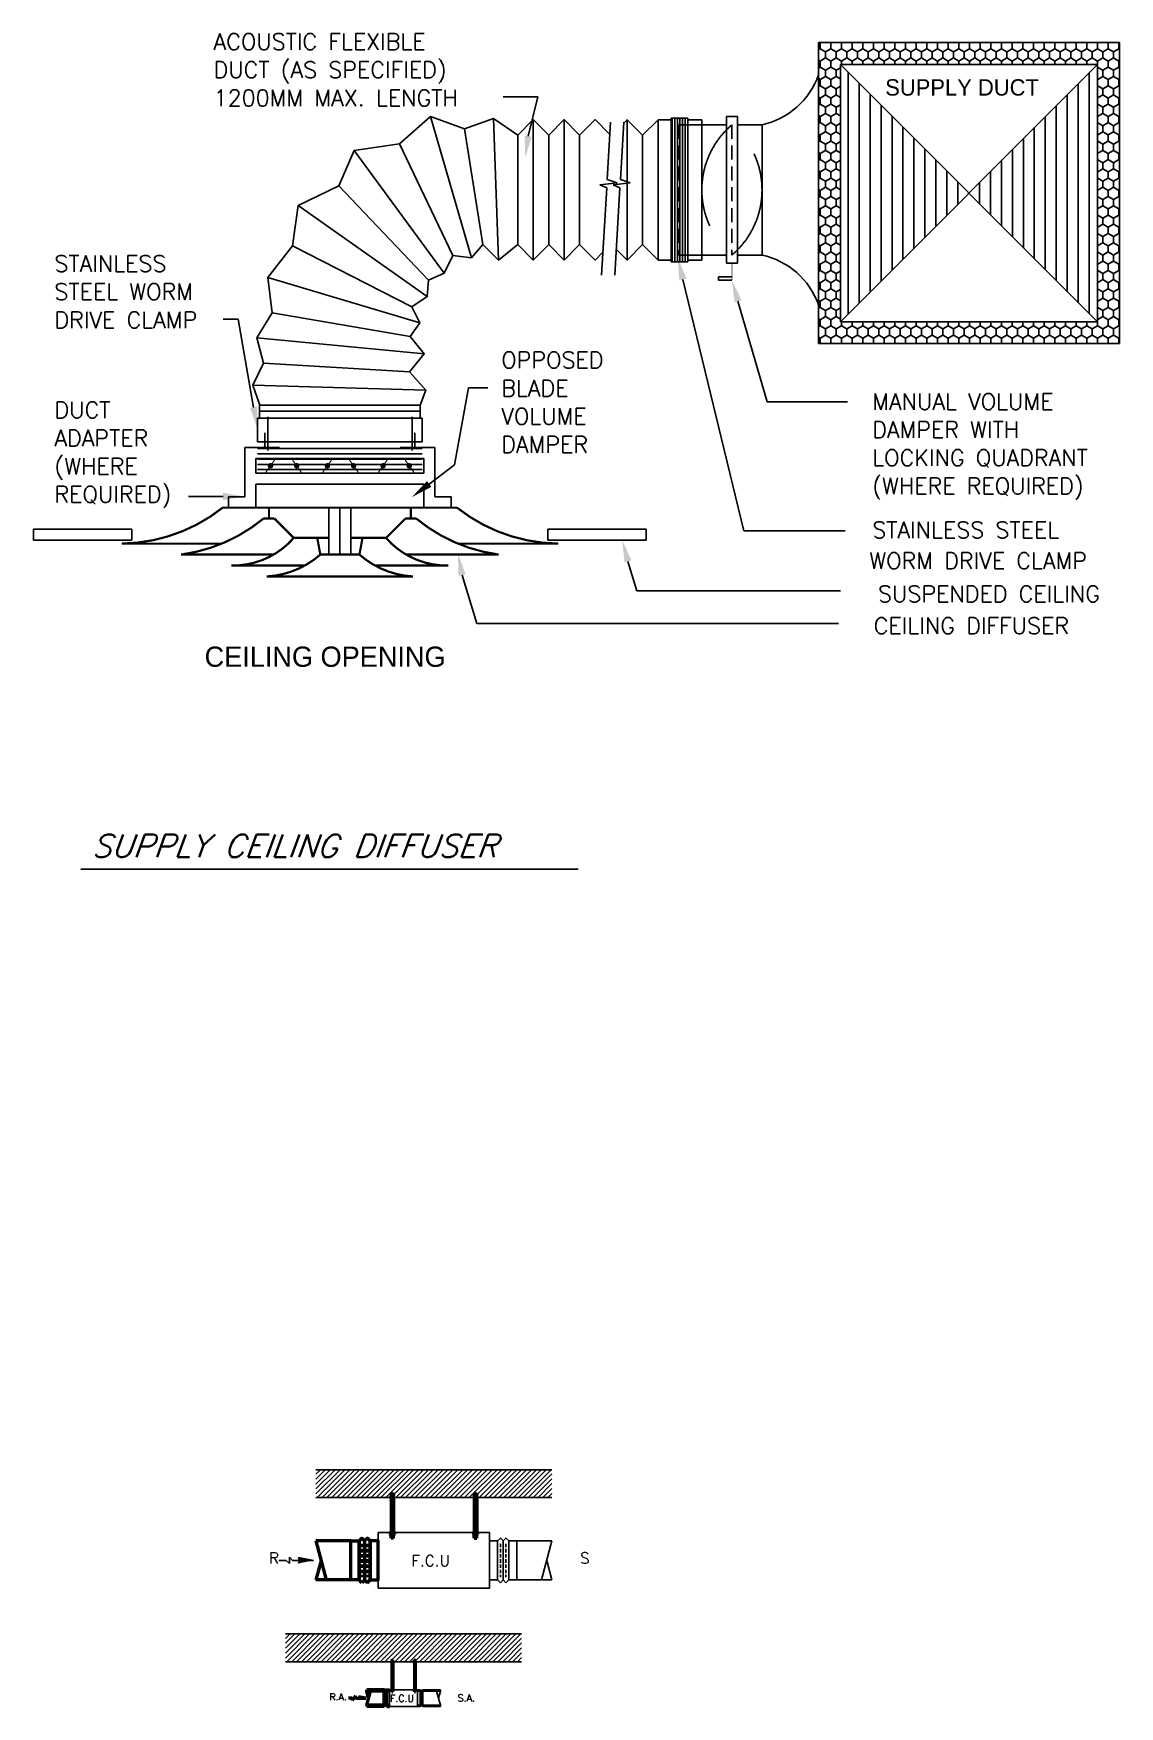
# Model space of a CAD drawing. Header units: millimetres. Extents: x -21221 to 1625077, y -149981 to 356550.
# Drawn here: x 686612 to 706167, y 326440 to 356550 of the extents above; entities that cross this region are included whole.
import ezdxf

# ---------------------------------------------------------------- set-up
doc = ezdxf.new("R2010")
doc.units = ezdxf.units.MM
doc.header["$LTSCALE"] = 1000
doc.header["$MEASUREMENT"] = 0
doc.linetypes.add('HIDDEN', pattern=[0.375, 0.25, -0.125])
doc.linetypes.add('MCEN2', pattern=[3, 2, -1])
doc.layers.get('0').update_dxf_attribs({"linetype": 'CONTINUOUS'})
for name, color, linetype in [('12- EQUIPMENT HVAC', 12, 'CONTINUOUS'), ('3-SUPPLY-DUCT', 3, 'CONTINUOUS'), ('D-TEXT', 14, 'CONTINUOUS'), ('DETAILS', 11, 'CONTINUOUS'), ('MTEXT', 4, 'CONTINUOUS')]:
    doc.layers.add(name, color=color, linetype=linetype)
doc.layers.add('6-RETURN-DUCT', color=6, linetype='CONTINUOUS', lineweight=50)
doc.styles.add('ROMANS', font='romans.shx', dxfattribs={"width": 0.85})
doc.styles.add('SIMT', font='ROMANS', dxfattribs={"oblique": 20, "height": 400})

msp = doc.modelspace()

# ---------------------------------------------------------------- texts
at = {"layer": '12- EQUIPMENT HVAC', "color": 4, "linetype": 'Continuous', "style": 'ROMANS'}
for s, height, p in [('R', 200, (690853.9, 329011.5)), ('F.C.U', 200, (693417.4, 328964.5)), ('S', 200, (696455.6, 329011.5)), ('R.A.', 125, (691939.3, 326551.4)), ('F.C.U', 125, (693030.7, 326525)), ('S.A.', 125, (694250.4, 326530.1))]:
    msp.add_text(s, height=height, dxfattribs=at).set_placement(p)
at = {"layer": 'D-TEXT', "color": 3, "style": 'ROMANS'}
for s, height, p in [('ACOUSTIC FLEXIBLE', 294.071, (689855.5, 356255.7)), ('DUCT (AS SPECIFIED)', 294.071, (689855.5, 355749)), ('1200MM MAX. LENGTH', 294.071, (689855.5, 355242.3)), ('STAINLESS', 294.07, (686990.4, 352261.5)), ('STEEL WORM', 294.07, (686990.4, 351754.8)), ('DRIVE CLAMP', 294.071, (686990.4, 351248.1)), ('OPPOSED', 294.07, (695036.2, 350525.4)), ('BLADE', 294.07, (695036.2, 350018.7)), ('DUCT ', 294.07, (686990.4, 349627.9)), ('MANUAL VOLUME', 294.071, (701715, 349779)), ('VOLUME', 294.07, (695036.2, 349512)), ('ADAPTER', 294.07, (686990.4, 349121.2)), ('DAMPER', 294.07, (695036.2, 349005.3)), ('DAMPER WITH', 294.071, (701715, 349272.3)), ('LOCKING QUADRANT', 294.071, (701715, 348765.6)), ('(WHERE', 294.07, (686990.4, 348614.5)), ('REQUIRED)', 294.07, (686990.4, 348107.8)), ('(WHERE REQUIRED)', 294.071, (701715, 348258.9)), ('STAINLESS STEEL', 294.071, (701715, 347469)), ('WORM DRIVE CLAMP', 294.071, (701663.4, 346913.2)), ('SUSPENDED CEILING', 294.071, (701819.3, 346317.7)), ('CEILING DIFFUSER', 294.071, (701742.8, 345742.3))]:
    msp.add_text(s, height=height, dxfattribs=at).set_placement(p)
at = {"layer": 'D-TEXT', "color": 3}
msp.add_text('SUPPLY DUCT', height=295.578, dxfattribs=at).set_placement((701948, 355431.3))
at = {"layer": 'D-TEXT', "color": 3, "insert": (691862.9, 345331.1), "char_height": 364.954, "attachment_point": 5}
msp.add_mtext('\\A1;CEILING OPENING', dxfattribs=at)
at = {"layer": 'MTEXT', "color": 11, "style": 'SIMT', "oblique": 20}
msp.add_text('SUPPLY CEILING DIFFUSER', height=411.547, dxfattribs=at).set_placement((687654.8, 341723.6))

# ---------------------------------------------------------------- blocks, each defined once
blk = doc.blocks.new('*X734')
at = {"color": 0}
for p, q in [((48.89, 139.04), (78.98, 139.04)), ((48.89, 138.08), (78.98, 138.08)), ((48.89, 137.12), (78.98, 137.12)), ((48.89, 136.16), (78.98, 136.16)), ((48.89, 135.2), (78.98, 135.2))]:
    blk.add_line(p, q, dxfattribs=at)
blk = doc.blocks.new('*X731')
at = {"color": 0}
for p, q in [((124, 177.68), (124, 221.84)), ((168, 177.84), (168, 221.68)), ((126, 179.68), (126, 219.84)), ((128, 181.68), (128, 217.84)), ((164, 181.84), (164, 217.68)), ((166, 179.84), (166, 219.68)), ((130, 183.68), (130, 215.84)), ((162, 183.84), (162, 215.68)), ((132, 185.68), (132, 213.84)), ((134, 187.68), (134, 211.84)), ((158, 187.84), (158, 211.68)), ((160, 185.84), (160, 213.68)), ((136, 189.68), (136, 209.84)), ((138, 191.68), (138, 207.84)), ((156, 189.84), (156, 209.68)), ((140, 193.68), (140, 205.84)), ((152, 193.84), (152, 205.68)), ((154, 191.84), (154, 207.68)), ((142, 195.68), (142, 203.84)), ((144, 197.68), (144, 201.84)), ((150, 195.84), (150, 203.68)), ((146, 199.68), (146, 199.84)), ((148, 197.84), (148, 201.68))]:
    blk.add_line(p, q, dxfattribs=at)
blk = doc.blocks.new('*X732')
at = {"color": 0}
for p, q in [((118.86, 227.25), (118.84, 227.26)), ((118.88, 227.26), (118.86, 227.25)), ((118.86, 226.12), (118.86, 227.25)), ((120.81, 227.25), (120.79, 227.26)), ((120.83, 227.26), (120.81, 227.25)), ((120.81, 226.12), (120.81, 227.25)), ((122.76, 227.25), (122.74, 227.26)), ((122.78, 227.26), (122.76, 227.25)), ((122.76, 226.12), (122.76, 227.25)), ((124.71, 227.25), (124.69, 227.26)), ((124.73, 227.26), (124.71, 227.25)), ((124.71, 226.12), (124.71, 227.25)), ((126.66, 227.25), (126.64, 227.26)), ((126.67, 227.26), (126.66, 227.25)), ((126.66, 226.12), (126.66, 227.25)), ((128.6, 227.25), (128.59, 227.26)), ((128.62, 227.26), (128.6, 227.25)), ((128.6, 226.12), (128.6, 227.25)), ((130.55, 227.25), (130.54, 227.26)), ((130.57, 227.26), (130.55, 227.25)), ((130.55, 226.12), (130.55, 227.25)), ((132.5, 227.25), (132.48, 227.26)), ((132.52, 227.26), (132.5, 227.25)), ((132.5, 226.12), (132.5, 227.25)), ((134.45, 227.25), (134.43, 227.26)), ((134.47, 227.26), (134.45, 227.25)), ((134.45, 226.12), (134.45, 227.25)), ((136.4, 227.25), (136.38, 227.26)), ((136.42, 227.26), (136.4, 227.25)), ((136.4, 226.12), (136.4, 227.25)), ((138.35, 227.25), (138.33, 227.26)), ((138.37, 227.26), (138.35, 227.25)), ((138.35, 226.12), (138.35, 227.25)), ((140.3, 227.25), (140.28, 227.26)), ((140.31, 227.26), (140.3, 227.25)), ((140.3, 226.12), (140.3, 227.25)), ((142.24, 227.25), (142.23, 227.26)), ((142.26, 227.26), (142.24, 227.25)), ((142.24, 226.12), (142.24, 227.25)), ((144.19, 227.25), (144.18, 227.26)), ((144.21, 227.26), (144.19, 227.25)), ((144.19, 226.12), (144.19, 227.25)), ((146.14, 227.25), (146.12, 227.26)), ((146.16, 227.26), (146.14, 227.25)), ((146.14, 226.12), (146.14, 227.25)), ((148.09, 227.25), (148.07, 227.26)), ((148.11, 227.26), (148.09, 227.25)), ((148.09, 226.12), (148.09, 227.25)), ((150.04, 227.25), (150.02, 227.26)), ((150.06, 227.26), (150.04, 227.25)), ((150.04, 226.12), (150.04, 227.25)), ((151.99, 227.25), (151.97, 227.26)), ((152.01, 227.26), (151.99, 227.25)), ((151.99, 226.12), (151.99, 227.25)), ((153.94, 227.25), (153.92, 227.26)), ((153.95, 227.26), (153.94, 227.25)), ((153.94, 226.12), (153.94, 227.25)), ((155.88, 227.25), (155.87, 227.26)), ((155.9, 227.26), (155.88, 227.25)), ((155.88, 226.12), (155.88, 227.25)), ((157.83, 227.25), (157.82, 227.26)), ((157.85, 227.26), (157.83, 227.25)), ((157.83, 226.12), (157.83, 227.25)), ((159.78, 227.25), (159.76, 227.26)), ((159.8, 227.26), (159.78, 227.25)), ((159.78, 226.12), (159.78, 227.25)), ((161.73, 227.25), (161.71, 227.26)), ((161.75, 227.26), (161.73, 227.25)), ((161.73, 226.12), (161.73, 227.25)), ((163.68, 227.25), (163.66, 227.26)), ((163.7, 227.26), (163.68, 227.25)), ((163.68, 226.12), (163.68, 227.25)), ((165.63, 227.25), (165.61, 227.26)), ((165.65, 227.26), (165.63, 227.25)), ((165.63, 226.12), (165.63, 227.25)), ((167.58, 227.25), (167.56, 227.26)), ((167.59, 227.26), (167.58, 227.25)), ((167.58, 226.12), (167.58, 227.25)), ((169.52, 227.25), (169.51, 227.26)), ((169.54, 227.26), (169.52, 227.25)), ((169.52, 226.12), (169.52, 227.25)), ((171.47, 227.25), (171.46, 227.26)), ((171.49, 227.26), (171.47, 227.25)), ((171.47, 226.12), (171.47, 227.25)), ((173.42, 227.25), (173.4, 227.26)), ((173.44, 227.26), (173.42, 227.25)), ((173.42, 226.12), (173.42, 227.25)), ((118.86, 226.12), (118.58, 225.96)), ((118.86, 223.87), (118.58, 224.04)), ((119.84, 225.56), (118.86, 226.12)), ((119.84, 224.44), (118.86, 223.87)), ((118.86, 222.75), (118.86, 223.87)), ((120.81, 226.12), (119.84, 225.56)), ((119.84, 224.44), (119.84, 225.56)), ((120.81, 223.87), (119.84, 224.44)), ((121.78, 225.56), (120.81, 226.12)), ((121.78, 224.44), (120.81, 223.87)), ((120.81, 222.75), (120.81, 223.87)), ((122.76, 226.12), (121.78, 225.56)), ((121.78, 224.44), (121.78, 225.56)), ((122.76, 223.87), (121.78, 224.44)), ((123.73, 225.56), (122.76, 226.12)), ((123.73, 224.44), (122.76, 223.87)), ((122.76, 223.26), (122.76, 223.87)), ((124.71, 226.12), (123.73, 225.56)), ((123.73, 224.44), (123.73, 225.56)), ((124.71, 223.87), (123.73, 224.44)), ((125.68, 225.56), (124.71, 226.12)), ((125.68, 224.44), (124.71, 223.87)), ((124.71, 223.26), (124.71, 223.87)), ((126.66, 226.12), (125.68, 225.56)), ((125.68, 224.44), (125.68, 225.56)), ((126.66, 223.87), (125.68, 224.44)), ((127.63, 225.56), (126.66, 226.12)), ((127.63, 224.44), (126.66, 223.87)), ((126.66, 223.26), (126.66, 223.87)), ((128.6, 226.12), (127.63, 225.56)), ((127.63, 224.44), (127.63, 225.56)), ((128.6, 223.87), (127.63, 224.44)), ((129.58, 225.56), (128.6, 226.12)), ((129.58, 224.44), (128.6, 223.87)), ((128.6, 223.26), (128.6, 223.87)), ((130.55, 226.12), (129.58, 225.56)), ((129.58, 224.44), (129.58, 225.56)), ((130.55, 223.87), (129.58, 224.44)), ((131.53, 225.56), (130.55, 226.12)), ((131.53, 224.44), (130.55, 223.87)), ((130.55, 223.26), (130.55, 223.87)), ((132.5, 226.12), (131.53, 225.56)), ((131.53, 224.44), (131.53, 225.56)), ((132.5, 223.87), (131.53, 224.44)), ((133.48, 225.56), (132.5, 226.12)), ((133.48, 224.44), (132.5, 223.87)), ((132.5, 223.26), (132.5, 223.87)), ((134.45, 226.12), (133.48, 225.56)), ((133.48, 224.44), (133.48, 225.56)), ((134.45, 223.87), (133.48, 224.44)), ((135.42, 225.56), (134.45, 226.12)), ((135.42, 224.44), (134.45, 223.87)), ((134.45, 223.26), (134.45, 223.87)), ((136.4, 226.12), (135.42, 225.56)), ((135.42, 224.44), (135.42, 225.56)), ((136.4, 223.87), (135.42, 224.44)), ((137.37, 225.56), (136.4, 226.12)), ((137.37, 224.44), (136.4, 223.87)), ((136.4, 223.26), (136.4, 223.87)), ((138.35, 226.12), (137.37, 225.56)), ((137.37, 224.44), (137.37, 225.56)), ((138.35, 223.87), (137.37, 224.44)), ((139.32, 225.56), (138.35, 226.12)), ((139.32, 224.44), (138.35, 223.87)), ((138.35, 223.26), (138.35, 223.87)), ((140.3, 226.12), (139.32, 225.56)), ((139.32, 224.44), (139.32, 225.56)), ((140.3, 223.87), (139.32, 224.44)), ((141.27, 225.56), (140.3, 226.12)), ((141.27, 224.44), (140.3, 223.87)), ((140.3, 223.26), (140.3, 223.87)), ((142.24, 226.12), (141.27, 225.56)), ((141.27, 224.44), (141.27, 225.56)), ((142.24, 223.87), (141.27, 224.44)), ((143.22, 225.56), (142.24, 226.12)), ((143.22, 224.44), (142.24, 223.87)), ((142.24, 223.26), (142.24, 223.87)), ((144.19, 226.12), (143.22, 225.56)), ((143.22, 224.44), (143.22, 225.56)), ((144.19, 223.87), (143.22, 224.44)), ((145.17, 225.56), (144.19, 226.12)), ((145.17, 224.44), (144.19, 223.87)), ((144.19, 223.26), (144.19, 223.87)), ((146.14, 226.12), (145.17, 225.56)), ((145.17, 224.44), (145.17, 225.56)), ((146.14, 223.87), (145.17, 224.44)), ((147.12, 225.56), (146.14, 226.12)), ((147.12, 224.44), (146.14, 223.87)), ((146.14, 223.26), (146.14, 223.87)), ((148.09, 226.12), (147.12, 225.56)), ((147.12, 224.44), (147.12, 225.56)), ((148.09, 223.87), (147.12, 224.44)), ((149.06, 225.56), (148.09, 226.12)), ((149.06, 224.44), (148.09, 223.87)), ((148.09, 223.26), (148.09, 223.87)), ((150.04, 226.12), (149.06, 225.56)), ((149.06, 224.44), (149.06, 225.56)), ((150.04, 223.87), (149.06, 224.44)), ((151.01, 225.56), (150.04, 226.12)), ((151.01, 224.44), (150.04, 223.87)), ((150.04, 223.26), (150.04, 223.87)), ((151.99, 226.12), (151.01, 225.56)), ((151.01, 224.44), (151.01, 225.56)), ((151.99, 223.87), (151.01, 224.44)), ((152.96, 225.56), (151.99, 226.12)), ((152.96, 224.44), (151.99, 223.87)), ((151.99, 223.26), (151.99, 223.87)), ((153.94, 226.12), (152.96, 225.56)), ((152.96, 224.44), (152.96, 225.56)), ((153.94, 223.87), (152.96, 224.44)), ((154.91, 225.56), (153.94, 226.12)), ((154.91, 224.44), (153.94, 223.87)), ((153.94, 223.26), (153.94, 223.87)), ((155.88, 226.12), (154.91, 225.56)), ((154.91, 224.44), (154.91, 225.56)), ((155.88, 223.87), (154.91, 224.44)), ((156.86, 225.56), (155.88, 226.12)), ((156.86, 224.44), (155.88, 223.87)), ((155.88, 223.26), (155.88, 223.87)), ((157.83, 226.12), (156.86, 225.56)), ((156.86, 224.44), (156.86, 225.56)), ((157.83, 223.87), (156.86, 224.44)), ((158.81, 225.56), (157.83, 226.12)), ((158.81, 224.44), (157.83, 223.87)), ((157.83, 223.26), (157.83, 223.87)), ((159.78, 226.12), (158.81, 225.56)), ((158.81, 224.44), (158.81, 225.56)), ((159.78, 223.87), (158.81, 224.44)), ((160.76, 225.56), (159.78, 226.12)), ((160.76, 224.44), (159.78, 223.87)), ((159.78, 223.26), (159.78, 223.87)), ((161.73, 226.12), (160.76, 225.56)), ((160.76, 224.44), (160.76, 225.56)), ((161.73, 223.87), (160.76, 224.44)), ((162.7, 225.56), (161.73, 226.12)), ((162.7, 224.44), (161.73, 223.87)), ((161.73, 223.26), (161.73, 223.87)), ((163.68, 226.12), (162.7, 225.56)), ((162.7, 224.44), (162.7, 225.56)), ((163.68, 223.87), (162.7, 224.44)), ((164.65, 225.56), (163.68, 226.12)), ((164.65, 224.44), (163.68, 223.87)), ((163.68, 223.26), (163.68, 223.87)), ((165.63, 226.12), (164.65, 225.56)), ((164.65, 224.44), (164.65, 225.56)), ((165.63, 223.87), (164.65, 224.44)), ((166.6, 225.56), (165.63, 226.12)), ((166.6, 224.44), (165.63, 223.87)), ((165.63, 223.26), (165.63, 223.87)), ((167.58, 226.12), (166.6, 225.56)), ((166.6, 224.44), (166.6, 225.56)), ((167.58, 223.87), (166.6, 224.44)), ((168.55, 225.56), (167.58, 226.12)), ((168.55, 224.44), (167.58, 223.87)), ((167.58, 223.26), (167.58, 223.87)), ((169.52, 226.12), (168.55, 225.56)), ((168.55, 224.44), (168.55, 225.56)), ((169.52, 223.87), (168.55, 224.44)), ((170.5, 225.56), (169.52, 226.12)), ((170.5, 224.44), (169.52, 223.87)), ((169.52, 223.26), (169.52, 223.87)), ((171.47, 226.12), (170.5, 225.56)), ((170.5, 224.44), (170.5, 225.56)), ((171.47, 223.87), (170.5, 224.44)), ((172.45, 225.56), (171.47, 226.12)), ((172.45, 224.44), (171.47, 223.87)), ((171.47, 222.75), (171.47, 223.87)), ((173.42, 226.12), (172.45, 225.56)), ((172.45, 224.44), (172.45, 225.56)), ((173.42, 223.87), (172.45, 224.44)), ((173.58, 226.03), (173.42, 226.12)), ((173.58, 223.97), (173.42, 223.87)), ((173.42, 222.75), (173.42, 223.87)), ((118.86, 222.75), (118.58, 222.59)), ((118.86, 220.5), (118.58, 220.66)), ((119.84, 222.19), (118.86, 222.75)), ((119.84, 221.06), (118.86, 220.5)), ((118.86, 219.37), (118.86, 220.5)), ((120.81, 222.75), (119.84, 222.19)), ((119.84, 221.06), (119.84, 222.19)), ((120.81, 220.5), (119.84, 221.06)), ((121.78, 222.19), (120.81, 222.75)), ((121.78, 221.06), (120.81, 220.5)), ((120.81, 219.37), (120.81, 220.5)), ((122.58, 222.65), (121.78, 222.19)), ((121.78, 221.06), (121.78, 222.19)), ((122.58, 220.6), (121.78, 221.06)), ((170.5, 222.19), (169.58, 222.72)), ((170.5, 221.06), (169.58, 220.53)), ((171.47, 222.75), (170.5, 222.19)), ((170.5, 221.06), (170.5, 222.19)), ((171.47, 220.5), (170.5, 221.06)), ((172.45, 222.19), (171.47, 222.75)), ((172.45, 221.06), (171.47, 220.5)), ((171.47, 219.37), (171.47, 220.5)), ((173.42, 222.75), (172.45, 222.19)), ((172.45, 221.06), (172.45, 222.19)), ((173.42, 220.5), (172.45, 221.06)), ((173.58, 222.66), (173.42, 222.75)), ((173.58, 220.59), (173.42, 220.5)), ((173.42, 219.37), (173.42, 220.5)), ((118.86, 219.37), (118.58, 219.21)), ((118.86, 217.12), (118.58, 217.29)), ((119.84, 218.81), (118.86, 219.37)), ((119.84, 217.69), (118.86, 217.12)), ((118.86, 216), (118.86, 217.12)), ((120.81, 219.37), (119.84, 218.81)), ((119.84, 217.69), (119.84, 218.81)), ((120.81, 217.12), (119.84, 217.69)), ((121.78, 218.81), (120.81, 219.37)), ((121.78, 217.69), (120.81, 217.12)), ((120.81, 216), (120.81, 217.12)), ((122.58, 219.27), (121.78, 218.81)), ((121.78, 217.69), (121.78, 218.81)), ((122.58, 217.23), (121.78, 217.69)), ((170.5, 218.81), (169.58, 219.34)), ((170.5, 217.69), (169.58, 217.16)), ((171.47, 219.37), (170.5, 218.81)), ((170.5, 217.69), (170.5, 218.81)), ((171.47, 217.12), (170.5, 217.69)), ((172.45, 218.81), (171.47, 219.37)), ((172.45, 217.69), (171.47, 217.12)), ((171.47, 216), (171.47, 217.12)), ((173.42, 219.37), (172.45, 218.81)), ((172.45, 217.69), (172.45, 218.81)), ((173.42, 217.12), (172.45, 217.69)), ((173.58, 219.28), (173.42, 219.37)), ((173.58, 217.22), (173.42, 217.12)), ((173.42, 216), (173.42, 217.12)), ((118.86, 216), (118.58, 215.84)), ((119.84, 215.44), (118.86, 216)), ((119.84, 214.31), (118.86, 213.75)), ((120.81, 216), (119.84, 215.44)), ((119.84, 214.31), (119.84, 215.44)), ((120.81, 213.75), (119.84, 214.31)), ((121.78, 215.44), (120.81, 216)), ((121.78, 214.31), (120.81, 213.75)), ((122.58, 215.9), (121.78, 215.44)), ((121.78, 214.31), (121.78, 215.44)), ((122.58, 213.85), (121.78, 214.31)), ((170.5, 215.44), (169.58, 215.97)), ((170.5, 214.31), (169.58, 213.78)), ((171.47, 216), (170.5, 215.44)), ((170.5, 214.31), (170.5, 215.44)), ((171.47, 213.75), (170.5, 214.31)), ((172.45, 215.44), (171.47, 216)), ((172.45, 214.31), (171.47, 213.75)), ((173.42, 216), (172.45, 215.44)), ((172.45, 214.31), (172.45, 215.44)), ((173.42, 213.75), (172.45, 214.31)), ((173.58, 215.91), (173.42, 216)), ((118.86, 213.75), (118.58, 213.91)), ((118.86, 212.62), (118.58, 212.46)), ((118.86, 212.62), (118.86, 213.75)), ((119.84, 212.06), (118.86, 212.62)), ((119.84, 210.94), (118.86, 210.37)), ((120.81, 212.62), (119.84, 212.06)), ((119.84, 210.94), (119.84, 212.06)), ((120.81, 210.37), (119.84, 210.94)), ((120.81, 212.62), (120.81, 213.75)), ((121.78, 212.06), (120.81, 212.62)), ((121.78, 210.94), (120.81, 210.37)), ((122.58, 212.52), (121.78, 212.06)), ((121.78, 210.94), (121.78, 212.06)), ((122.58, 210.48), (121.78, 210.94)), ((170.5, 212.06), (169.58, 212.59)), ((170.5, 210.94), (169.58, 210.41)), ((171.47, 212.62), (170.5, 212.06)), ((170.5, 210.94), (170.5, 212.06)), ((171.47, 210.37), (170.5, 210.94)), ((171.47, 212.62), (171.47, 213.75)), ((172.45, 212.06), (171.47, 212.62)), ((172.45, 210.94), (171.47, 210.37)), ((173.42, 212.62), (172.45, 212.06)), ((172.45, 210.94), (172.45, 212.06)), ((173.42, 210.37), (172.45, 210.94)), ((173.58, 213.84), (173.42, 213.75)), ((173.42, 212.62), (173.42, 213.75)), ((173.58, 212.53), (173.42, 212.62)), ((118.86, 210.37), (118.58, 210.54)), ((118.86, 209.25), (118.58, 209.09)), ((118.86, 209.25), (118.86, 210.37)), ((119.84, 208.69), (118.86, 209.25)), ((120.81, 209.25), (119.84, 208.69)), ((119.84, 207.56), (119.84, 208.69)), ((120.81, 209.25), (120.81, 210.37)), ((121.78, 208.69), (120.81, 209.25)), ((122.58, 209.15), (121.78, 208.69)), ((121.78, 207.56), (121.78, 208.69)), ((170.5, 208.69), (169.58, 209.22)), ((171.47, 209.25), (170.5, 208.69)), ((170.5, 207.56), (170.5, 208.69)), ((171.47, 209.25), (171.47, 210.37)), ((172.45, 208.69), (171.47, 209.25)), ((173.42, 209.25), (172.45, 208.69)), ((172.45, 207.56), (172.45, 208.69)), ((173.58, 210.47), (173.42, 210.37)), ((173.42, 209.25), (173.42, 210.37)), ((173.58, 209.16), (173.42, 209.25)), ((118.86, 207), (118.58, 207.16)), ((118.86, 205.87), (118.58, 205.71)), ((119.84, 207.56), (118.86, 207)), ((118.86, 205.87), (118.86, 207)), ((119.84, 205.31), (118.86, 205.87)), ((120.81, 207), (119.84, 207.56)), ((120.81, 205.87), (119.84, 205.31)), ((119.84, 204.19), (119.84, 205.31)), ((121.78, 207.56), (120.81, 207)), ((120.81, 205.87), (120.81, 207)), ((121.78, 205.31), (120.81, 205.87)), ((122.58, 207.1), (121.78, 207.56)), ((122.58, 205.77), (121.78, 205.31)), ((121.78, 204.19), (121.78, 205.31)), ((170.5, 207.56), (169.58, 207.03)), ((170.5, 205.31), (169.58, 205.84)), ((171.47, 207), (170.5, 207.56)), ((171.47, 205.87), (170.5, 205.31)), ((170.5, 204.19), (170.5, 205.31)), ((172.45, 207.56), (171.47, 207)), ((171.47, 205.87), (171.47, 207)), ((172.45, 205.31), (171.47, 205.87)), ((173.42, 207), (172.45, 207.56)), ((173.42, 205.87), (172.45, 205.31)), ((172.45, 204.19), (172.45, 205.31)), ((173.58, 207.09), (173.42, 207)), ((173.42, 205.87), (173.42, 207)), ((173.58, 205.78), (173.42, 205.87)), ((118.86, 203.62), (118.58, 203.79)), ((118.86, 202.5), (118.58, 202.34)), ((119.84, 204.19), (118.86, 203.62)), ((118.86, 202.5), (118.86, 203.62)), ((119.84, 201.94), (118.86, 202.5)), ((120.81, 203.62), (119.84, 204.19)), ((120.81, 202.5), (119.84, 201.94)), ((119.84, 200.81), (119.84, 201.94)), ((121.78, 204.19), (120.81, 203.62)), ((120.81, 202.5), (120.81, 203.62)), ((121.78, 201.94), (120.81, 202.5)), ((122.58, 203.73), (121.78, 204.19)), ((122.58, 202.4), (121.78, 201.94)), ((121.78, 200.81), (121.78, 201.94)), ((170.5, 204.19), (169.58, 203.66)), ((170.5, 201.94), (169.58, 202.47)), ((171.47, 203.62), (170.5, 204.19)), ((171.47, 202.5), (170.5, 201.94)), ((170.5, 200.81), (170.5, 201.94)), ((172.45, 204.19), (171.47, 203.62)), ((171.47, 202.5), (171.47, 203.62)), ((172.45, 201.94), (171.47, 202.5)), ((173.42, 203.62), (172.45, 204.19)), ((173.42, 202.5), (172.45, 201.94)), ((172.45, 200.81), (172.45, 201.94)), ((173.58, 203.72), (173.42, 203.62)), ((173.42, 202.5), (173.42, 203.62)), ((173.58, 202.41), (173.42, 202.5)), ((118.86, 200.25), (118.58, 200.41)), ((118.86, 199.12), (118.58, 198.96)), ((119.84, 200.81), (118.86, 200.25)), ((118.86, 199.12), (118.86, 200.25)), ((119.84, 198.56), (118.86, 199.12)), ((120.81, 200.25), (119.84, 200.81)), ((120.81, 199.12), (119.84, 198.56)), ((121.78, 200.81), (120.81, 200.25)), ((120.81, 199.12), (120.81, 200.25)), ((121.78, 198.56), (120.81, 199.12)), ((122.58, 200.35), (121.78, 200.81)), ((122.58, 199.02), (121.78, 198.56)), ((170.5, 200.81), (169.58, 200.28)), ((170.5, 198.56), (169.58, 199.09)), ((171.47, 200.25), (170.5, 200.81)), ((171.47, 199.12), (170.5, 198.56)), ((172.45, 200.81), (171.47, 200.25)), ((171.47, 199.12), (171.47, 200.25)), ((172.45, 198.56), (171.47, 199.12)), ((173.42, 200.25), (172.45, 200.81)), ((173.42, 199.12), (172.45, 198.56)), ((173.58, 200.34), (173.42, 200.25)), ((173.42, 199.12), (173.42, 200.25)), ((173.58, 199.03), (173.42, 199.12)), ((118.86, 196.87), (118.58, 197.04)), ((118.86, 195.75), (118.58, 195.59)), ((119.84, 197.44), (118.86, 196.87)), ((118.86, 195.75), (118.86, 196.87)), ((119.84, 195.19), (118.86, 195.75)), ((119.84, 197.44), (119.84, 198.56)), ((120.81, 196.87), (119.84, 197.44)), ((120.81, 195.75), (119.84, 195.19)), ((121.78, 197.44), (120.81, 196.87)), ((120.81, 195.75), (120.81, 196.87)), ((121.78, 195.19), (120.81, 195.75)), ((121.78, 197.44), (121.78, 198.56)), ((122.58, 196.98), (121.78, 197.44)), ((122.58, 195.65), (121.78, 195.19)), ((170.5, 197.44), (169.58, 196.91)), ((170.5, 195.19), (169.58, 195.72)), ((170.5, 197.44), (170.5, 198.56)), ((171.47, 196.87), (170.5, 197.44)), ((171.47, 195.75), (170.5, 195.19)), ((172.45, 197.44), (171.47, 196.87)), ((171.47, 195.75), (171.47, 196.87)), ((172.45, 195.19), (171.47, 195.75)), ((172.45, 197.44), (172.45, 198.56)), ((173.42, 196.87), (172.45, 197.44)), ((173.42, 195.75), (172.45, 195.19)), ((173.58, 196.97), (173.42, 196.87)), ((173.42, 195.75), (173.42, 196.87)), ((173.58, 195.66), (173.42, 195.75)), ((118.86, 193.5), (118.58, 193.66)), ((119.84, 194.06), (118.86, 193.5)), ((118.86, 192.37), (118.86, 193.5)), ((119.84, 194.06), (119.84, 195.19)), ((120.81, 193.5), (119.84, 194.06)), ((121.78, 194.06), (120.81, 193.5)), ((120.81, 192.37), (120.81, 193.5)), ((121.78, 194.06), (121.78, 195.19)), ((122.58, 193.6), (121.78, 194.06)), ((170.5, 194.06), (169.58, 193.53)), ((170.5, 194.06), (170.5, 195.19)), ((171.47, 193.5), (170.5, 194.06)), ((172.45, 194.06), (171.47, 193.5)), ((171.47, 192.37), (171.47, 193.5)), ((172.45, 194.06), (172.45, 195.19)), ((173.42, 193.5), (172.45, 194.06)), ((173.58, 193.59), (173.42, 193.5)), ((173.42, 192.37), (173.42, 193.5)), ((118.86, 192.37), (118.58, 192.21)), ((118.86, 190.12), (118.58, 190.29)), ((119.84, 191.81), (118.86, 192.37)), ((119.84, 190.69), (118.86, 190.12)), ((118.86, 189), (118.86, 190.12)), ((120.81, 192.37), (119.84, 191.81)), ((119.84, 190.69), (119.84, 191.81)), ((120.81, 190.12), (119.84, 190.69)), ((121.78, 191.81), (120.81, 192.37)), ((121.78, 190.69), (120.81, 190.12)), ((120.81, 189), (120.81, 190.12)), ((122.58, 192.27), (121.78, 191.81)), ((121.78, 190.69), (121.78, 191.81)), ((122.58, 190.23), (121.78, 190.69)), ((170.5, 191.81), (169.58, 192.34)), ((170.5, 190.69), (169.58, 190.16)), ((171.47, 192.37), (170.5, 191.81)), ((170.5, 190.69), (170.5, 191.81)), ((171.47, 190.12), (170.5, 190.69)), ((172.45, 191.81), (171.47, 192.37)), ((172.45, 190.69), (171.47, 190.12)), ((171.47, 189), (171.47, 190.12)), ((173.42, 192.37), (172.45, 191.81)), ((172.45, 190.69), (172.45, 191.81)), ((173.42, 190.12), (172.45, 190.69)), ((173.58, 192.28), (173.42, 192.37)), ((173.58, 190.22), (173.42, 190.12)), ((173.42, 189), (173.42, 190.12)), ((118.86, 189), (118.58, 188.84)), ((118.86, 186.75), (118.58, 186.91)), ((119.84, 188.44), (118.86, 189)), ((119.84, 187.31), (118.86, 186.75)), ((118.86, 185.62), (118.86, 186.75)), ((120.81, 189), (119.84, 188.44)), ((119.84, 187.31), (119.84, 188.44)), ((120.81, 186.75), (119.84, 187.31)), ((121.78, 188.44), (120.81, 189)), ((121.78, 187.31), (120.81, 186.75)), ((120.81, 185.62), (120.81, 186.75)), ((122.58, 188.9), (121.78, 188.44)), ((121.78, 187.31), (121.78, 188.44)), ((122.58, 186.85), (121.78, 187.31)), ((170.5, 188.44), (169.58, 188.97)), ((170.5, 187.31), (169.58, 186.78)), ((171.47, 189), (170.5, 188.44)), ((170.5, 187.31), (170.5, 188.44)), ((171.47, 186.75), (170.5, 187.31)), ((172.45, 188.44), (171.47, 189)), ((172.45, 187.31), (171.47, 186.75)), ((171.47, 185.62), (171.47, 186.75)), ((173.42, 189), (172.45, 188.44)), ((172.45, 187.31), (172.45, 188.44)), ((173.42, 186.75), (172.45, 187.31)), ((173.58, 188.91), (173.42, 189)), ((173.58, 186.84), (173.42, 186.75)), ((173.42, 185.62), (173.42, 186.75)), ((118.86, 185.62), (118.58, 185.46)), ((118.86, 183.37), (118.58, 183.54)), ((119.84, 185.06), (118.86, 185.62)), ((119.84, 183.94), (118.86, 183.37)), ((118.86, 182.25), (118.86, 183.37)), ((120.81, 185.62), (119.84, 185.06)), ((119.84, 183.94), (119.84, 185.06)), ((120.81, 183.37), (119.84, 183.94)), ((121.78, 185.06), (120.81, 185.62)), ((121.78, 183.94), (120.81, 183.37)), ((120.81, 182.25), (120.81, 183.37)), ((122.58, 185.52), (121.78, 185.06)), ((121.78, 183.94), (121.78, 185.06)), ((122.58, 183.48), (121.78, 183.94)), ((170.5, 185.06), (169.58, 185.59)), ((170.5, 183.94), (169.58, 183.41)), ((171.47, 185.62), (170.5, 185.06)), ((170.5, 183.94), (170.5, 185.06)), ((171.47, 183.37), (170.5, 183.94)), ((172.45, 185.06), (171.47, 185.62)), ((172.45, 183.94), (171.47, 183.37)), ((171.47, 182.25), (171.47, 183.37)), ((173.42, 185.62), (172.45, 185.06)), ((172.45, 183.94), (172.45, 185.06)), ((173.42, 183.37), (172.45, 183.94)), ((173.58, 185.53), (173.42, 185.62)), ((173.58, 183.47), (173.42, 183.37)), ((173.42, 182.25), (173.42, 183.37)), ((118.86, 182.25), (118.58, 182.09)), ((119.84, 181.69), (118.86, 182.25)), ((119.84, 180.56), (118.86, 180)), ((120.81, 182.25), (119.84, 181.69)), ((119.84, 180.56), (119.84, 181.69)), ((120.81, 180), (119.84, 180.56)), ((121.78, 181.69), (120.81, 182.25)), ((121.78, 180.56), (120.81, 180)), ((122.58, 182.15), (121.78, 181.69)), ((121.78, 180.56), (121.78, 181.69)), ((122.58, 180.1), (121.78, 180.56)), ((170.5, 181.69), (169.58, 182.22)), ((170.5, 180.56), (169.58, 180.03)), ((171.47, 182.25), (170.5, 181.69)), ((170.5, 180.56), (170.5, 181.69)), ((171.47, 180), (170.5, 180.56)), ((172.45, 181.69), (171.47, 182.25)), ((172.45, 180.56), (171.47, 180)), ((173.42, 182.25), (172.45, 181.69)), ((172.45, 180.56), (172.45, 181.69)), ((173.42, 180), (172.45, 180.56)), ((173.58, 182.16), (173.42, 182.25)), ((118.86, 180), (118.58, 180.16)), ((118.86, 178.87), (118.58, 178.71)), ((118.86, 178.87), (118.86, 180)), ((119.84, 178.31), (118.86, 178.87)), ((120.81, 178.87), (119.84, 178.31)), ((119.84, 177.19), (119.84, 178.31)), ((120.81, 178.87), (120.81, 180)), ((121.78, 178.31), (120.81, 178.87)), ((122.58, 178.77), (121.78, 178.31)), ((121.78, 177.19), (121.78, 178.31)), ((170.5, 178.31), (169.58, 178.84)), ((171.47, 178.87), (170.5, 178.31)), ((170.5, 177.19), (170.5, 178.31)), ((171.47, 178.87), (171.47, 180)), ((172.45, 178.31), (171.47, 178.87)), ((173.42, 178.87), (172.45, 178.31)), ((172.45, 177.19), (172.45, 178.31)), ((173.58, 180.09), (173.42, 180)), ((173.42, 178.87), (173.42, 180)), ((173.58, 178.78), (173.42, 178.87)), ((118.86, 176.62), (118.58, 176.79)), ((118.86, 175.5), (118.58, 175.34)), ((119.84, 177.19), (118.86, 176.62)), ((118.86, 175.5), (118.86, 176.62)), ((119.84, 174.94), (118.86, 175.5)), ((120.81, 176.62), (119.84, 177.19)), ((120.81, 175.5), (119.84, 174.94)), ((119.84, 173.81), (119.84, 174.94)), ((121.78, 177.19), (120.81, 176.62)), ((120.81, 175.5), (120.81, 176.62)), ((121.78, 174.94), (120.81, 175.5)), ((122.58, 176.73), (121.78, 177.19)), ((122.76, 175.5), (121.78, 174.94)), ((121.78, 173.81), (121.78, 174.94)), ((122.76, 175.5), (122.76, 176.26)), ((123.73, 174.94), (122.76, 175.5)), ((124.71, 175.5), (123.73, 174.94)), ((123.73, 173.81), (123.73, 174.94)), ((124.71, 175.5), (124.71, 176.26)), ((125.68, 174.94), (124.71, 175.5)), ((126.66, 175.5), (125.68, 174.94)), ((125.68, 173.81), (125.68, 174.94)), ((126.66, 175.5), (126.66, 176.26)), ((127.63, 174.94), (126.66, 175.5)), ((128.6, 175.5), (127.63, 174.94)), ((127.63, 173.81), (127.63, 174.94)), ((128.6, 175.5), (128.6, 176.26)), ((129.58, 174.94), (128.6, 175.5)), ((130.55, 175.5), (129.58, 174.94)), ((129.58, 173.81), (129.58, 174.94)), ((130.55, 175.5), (130.55, 176.26)), ((131.53, 174.94), (130.55, 175.5)), ((132.5, 175.5), (131.53, 174.94)), ((131.53, 173.81), (131.53, 174.94)), ((132.5, 175.5), (132.5, 176.26)), ((133.48, 174.94), (132.5, 175.5)), ((134.45, 175.5), (133.48, 174.94)), ((133.48, 173.81), (133.48, 174.94)), ((134.45, 175.5), (134.45, 176.26)), ((135.42, 174.94), (134.45, 175.5)), ((136.4, 175.5), (135.42, 174.94)), ((135.42, 173.81), (135.42, 174.94)), ((136.4, 175.5), (136.4, 176.26)), ((137.37, 174.94), (136.4, 175.5)), ((138.35, 175.5), (137.37, 174.94)), ((137.37, 173.81), (137.37, 174.94)), ((138.35, 175.5), (138.35, 176.26)), ((139.32, 174.94), (138.35, 175.5)), ((140.3, 175.5), (139.32, 174.94)), ((139.32, 173.81), (139.32, 174.94)), ((140.3, 175.5), (140.3, 176.26)), ((141.27, 174.94), (140.3, 175.5)), ((142.24, 175.5), (141.27, 174.94)), ((141.27, 173.81), (141.27, 174.94)), ((142.24, 175.5), (142.24, 176.26)), ((143.22, 174.94), (142.24, 175.5)), ((144.19, 175.5), (143.22, 174.94)), ((143.22, 173.81), (143.22, 174.94)), ((144.19, 175.5), (144.19, 176.26)), ((145.17, 174.94), (144.19, 175.5)), ((146.14, 175.5), (145.17, 174.94)), ((145.17, 173.81), (145.17, 174.94)), ((146.14, 175.5), (146.14, 176.26)), ((147.12, 174.94), (146.14, 175.5)), ((148.09, 175.5), (147.12, 174.94)), ((147.12, 173.81), (147.12, 174.94)), ((148.09, 175.5), (148.09, 176.26)), ((149.06, 174.94), (148.09, 175.5)), ((150.04, 175.5), (149.06, 174.94)), ((149.06, 173.81), (149.06, 174.94)), ((150.04, 175.5), (150.04, 176.26)), ((151.01, 174.94), (150.04, 175.5)), ((151.99, 175.5), (151.01, 174.94)), ((151.01, 173.81), (151.01, 174.94)), ((151.99, 175.5), (151.99, 176.26)), ((152.96, 174.94), (151.99, 175.5)), ((153.94, 175.5), (152.96, 174.94)), ((152.96, 173.81), (152.96, 174.94)), ((153.94, 175.5), (153.94, 176.26)), ((154.91, 174.94), (153.94, 175.5)), ((155.88, 175.5), (154.91, 174.94)), ((154.91, 173.81), (154.91, 174.94)), ((155.88, 175.5), (155.88, 176.26)), ((156.86, 174.94), (155.88, 175.5)), ((157.83, 175.5), (156.86, 174.94)), ((156.86, 173.81), (156.86, 174.94)), ((157.83, 175.5), (157.83, 176.26)), ((158.81, 174.94), (157.83, 175.5)), ((159.78, 175.5), (158.81, 174.94)), ((158.81, 173.81), (158.81, 174.94)), ((159.78, 175.5), (159.78, 176.26)), ((160.76, 174.94), (159.78, 175.5)), ((161.73, 175.5), (160.76, 174.94)), ((160.76, 173.81), (160.76, 174.94)), ((161.73, 175.5), (161.73, 176.26)), ((162.7, 174.94), (161.73, 175.5)), ((163.68, 175.5), (162.7, 174.94)), ((162.7, 173.81), (162.7, 174.94)), ((163.68, 175.5), (163.68, 176.26)), ((164.65, 174.94), (163.68, 175.5)), ((165.63, 175.5), (164.65, 174.94)), ((164.65, 173.81), (164.65, 174.94)), ((165.63, 175.5), (165.63, 176.26)), ((166.6, 174.94), (165.63, 175.5)), ((167.58, 175.5), (166.6, 174.94)), ((166.6, 173.81), (166.6, 174.94)), ((167.58, 175.5), (167.58, 176.26)), ((168.55, 174.94), (167.58, 175.5)), ((169.52, 175.5), (168.55, 174.94)), ((168.55, 173.81), (168.55, 174.94)), ((169.52, 175.5), (169.52, 176.26)), ((170.5, 174.94), (169.52, 175.5)), ((170.5, 177.19), (169.58, 176.66)), ((171.47, 176.62), (170.5, 177.19)), ((171.47, 175.5), (170.5, 174.94)), ((170.5, 173.81), (170.5, 174.94)), ((172.45, 177.19), (171.47, 176.62)), ((171.47, 175.5), (171.47, 176.62)), ((172.45, 174.94), (171.47, 175.5)), ((173.42, 176.62), (172.45, 177.19)), ((173.42, 175.5), (172.45, 174.94)), ((172.45, 173.81), (172.45, 174.94)), ((173.58, 176.72), (173.42, 176.62)), ((173.42, 175.5), (173.42, 176.62)), ((173.58, 175.41), (173.42, 175.5)), ((118.86, 173.25), (118.58, 173.41)), ((119.84, 173.81), (118.86, 173.25)), ((118.86, 172.26), (118.86, 173.25)), ((120.81, 173.25), (119.84, 173.81)), ((121.78, 173.81), (120.81, 173.25)), ((120.81, 172.26), (120.81, 173.25)), ((122.76, 173.25), (121.78, 173.81)), ((123.73, 173.81), (122.76, 173.25)), ((122.76, 172.26), (122.76, 173.25)), ((124.71, 173.25), (123.73, 173.81)), ((125.68, 173.81), (124.71, 173.25)), ((124.71, 172.26), (124.71, 173.25)), ((126.66, 173.25), (125.68, 173.81)), ((127.63, 173.81), (126.66, 173.25)), ((126.66, 172.26), (126.66, 173.25)), ((128.6, 173.25), (127.63, 173.81)), ((129.58, 173.81), (128.6, 173.25)), ((128.6, 172.26), (128.6, 173.25)), ((130.55, 173.25), (129.58, 173.81)), ((131.53, 173.81), (130.55, 173.25)), ((130.55, 172.26), (130.55, 173.25)), ((132.5, 173.25), (131.53, 173.81)), ((133.48, 173.81), (132.5, 173.25)), ((132.5, 172.26), (132.5, 173.25)), ((134.45, 173.25), (133.48, 173.81)), ((135.42, 173.81), (134.45, 173.25)), ((134.45, 172.26), (134.45, 173.25)), ((136.4, 173.25), (135.42, 173.81)), ((137.37, 173.81), (136.4, 173.25)), ((136.4, 172.26), (136.4, 173.25)), ((138.35, 173.25), (137.37, 173.81)), ((139.32, 173.81), (138.35, 173.25)), ((138.35, 172.26), (138.35, 173.25)), ((140.3, 173.25), (139.32, 173.81)), ((141.27, 173.81), (140.3, 173.25)), ((140.3, 172.26), (140.3, 173.25)), ((142.24, 173.25), (141.27, 173.81)), ((143.22, 173.81), (142.24, 173.25)), ((142.24, 172.26), (142.24, 173.25)), ((144.19, 173.25), (143.22, 173.81)), ((145.17, 173.81), (144.19, 173.25)), ((144.19, 172.26), (144.19, 173.25)), ((146.14, 173.25), (145.17, 173.81)), ((147.12, 173.81), (146.14, 173.25)), ((146.14, 172.26), (146.14, 173.25)), ((148.09, 173.25), (147.12, 173.81)), ((149.06, 173.81), (148.09, 173.25)), ((148.09, 172.26), (148.09, 173.25)), ((150.04, 173.25), (149.06, 173.81)), ((151.01, 173.81), (150.04, 173.25)), ((150.04, 172.26), (150.04, 173.25)), ((151.99, 173.25), (151.01, 173.81)), ((152.96, 173.81), (151.99, 173.25)), ((151.99, 172.26), (151.99, 173.25)), ((153.94, 173.25), (152.96, 173.81)), ((154.91, 173.81), (153.94, 173.25)), ((153.94, 172.26), (153.94, 173.25)), ((155.88, 173.25), (154.91, 173.81)), ((156.86, 173.81), (155.88, 173.25)), ((155.88, 172.26), (155.88, 173.25)), ((157.83, 173.25), (156.86, 173.81)), ((158.81, 173.81), (157.83, 173.25)), ((157.83, 172.26), (157.83, 173.25)), ((159.78, 173.25), (158.81, 173.81)), ((160.76, 173.81), (159.78, 173.25)), ((159.78, 172.26), (159.78, 173.25)), ((161.73, 173.25), (160.76, 173.81)), ((162.7, 173.81), (161.73, 173.25)), ((161.73, 172.26), (161.73, 173.25)), ((163.68, 173.25), (162.7, 173.81)), ((164.65, 173.81), (163.68, 173.25)), ((163.68, 172.26), (163.68, 173.25)), ((165.63, 173.25), (164.65, 173.81)), ((166.6, 173.81), (165.63, 173.25)), ((165.63, 172.26), (165.63, 173.25)), ((167.58, 173.25), (166.6, 173.81)), ((168.55, 173.81), (167.58, 173.25)), ((167.58, 172.26), (167.58, 173.25)), ((169.52, 173.25), (168.55, 173.81)), ((170.5, 173.81), (169.52, 173.25)), ((169.52, 172.26), (169.52, 173.25)), ((171.47, 173.25), (170.5, 173.81)), ((172.45, 173.81), (171.47, 173.25)), ((171.47, 172.26), (171.47, 173.25)), ((173.42, 173.25), (172.45, 173.81)), ((173.58, 173.34), (173.42, 173.25)), ((173.42, 172.26), (173.42, 173.25))]:
    blk.add_line(p, q, dxfattribs=at)
blk = doc.blocks.new('*X733')
at = {"color": 0}
for p, q in [((117.6, 182.46), (117.6, 208.72)), ((118.07, 182.46), (118.07, 208.72)), ((118.54, 182.46), (118.54, 208.72)), ((119.01, 182.46), (119.01, 208.72)), ((119.48, 182.46), (119.48, 208.72)), ((119.96, 182.46), (119.96, 208.72)), ((120.43, 182.46), (120.43, 208.72))]:
    blk.add_line(p, q, dxfattribs=at)

# ---------------------------------------------------------------- hatches: boundary and pattern name
at = {"layer": '3-SUPPLY-DUCT', "linetype": 'Continuous'}
h = msp.add_hatch(dxfattribs=at)
h.set_pattern_fill('ANSI31', color=2, scale=500, style=0)
h.set_pattern_definition([(45, (859558.195, 669159.895), (-44.194174, 44.194174), [])])
h.paths.add_polyline_path([(695946.4, 330701.6), (691696.4, 330701.6), (691696.4, 330201.6), (695946.4, 330201.6)])
h = msp.add_hatch(dxfattribs=at)
h.set_pattern_fill('ANSI31', color=2, scale=500, style=0)
h.set_pattern_definition([(45, (859011.735, 666205.17), (-44.194174, 44.194174), [])])
h.paths.add_polyline_path([(695400, 327746.9), (691149.9, 327746.9), (691149.9, 327246.9), (695400, 327246.9)])

# ---------------------------------------------------------------- linework, layer by layer
at = {"color": 13}
for p, q in [((691278.4, 329069.3), (691221.3, 329126.3)), ((691221.3, 329126.3), (691221.3, 329012.3)), ((691385, 329122.6), (691407.3, 329069.3)), ((691651.7, 329069.3), (691385, 329122.6)), ((691164.3, 329069.3), (691031, 329069.3)), ((691164.3, 329069.3), (691221.3, 329012.3)), ((691278.4, 329069.3), (691651.7, 329069.3)), ((691385, 329016), (691407.3, 329069.3))]:
    msp.add_line(p, q, dxfattribs=at)
for points in [[(696412.6, 329069.3, 0, 99.8, 0), (696169.4, 329069.3, 0, 0, 0), (695952.6, 329069.3, 0, 0, 0)], [(694184.7, 326589.5, 0, 49.9, 0), (694063.1, 326589.5, 0, 0, 0), (693954.7, 326589.5, 0, 0, 0)]]:
    msp.add_lwpolyline(points, format="xyseb", dxfattribs=at)
for points in [[(691385, 329122.6), (691407.3, 329069.3), (691651.7, 329069.3)], [(691385, 329016), (691407.3, 329069.3), (691651.7, 329069.3)]]:
    msp.add_solid(points, dxfattribs=at)
at = {"layer": '3-SUPPLY-DUCT', "color": 2, "linetype": 'Continuous'}
for p, q in [((691696.4, 330701.6), (695946.4, 330701.6)), ((691696.4, 330201.6), (695946.4, 330201.6)), ((691149.9, 327746.9), (695400, 327746.9)), ((691149.9, 327246.9), (695400, 327246.9))]:
    msp.add_line(p, q, dxfattribs=at)
at = {"layer": '3-SUPPLY-DUCT', "linetype": 'Continuous'}
for p, q in [((695316.3, 329419.3), (695946.4, 329419.3)), ((695946.4, 329419.3), (695758.9, 328719.3)), ((695852.6, 329069.3), (695946.4, 328719.3)), ((695316.3, 328719.3), (695946.4, 328719.3)), ((692950, 326714.5), (692950, 326714.5)), ((693525, 326714.5), (693575, 326714.5)), ((693600, 326714.5), (693600, 326714.5)), ((693625, 326714.5), (693938.2, 326714.5)), ((693938.2, 326464.5), (693871.2, 326714.5)), ((693904.7, 326589.5), (693938.2, 326714.5)), ((693525, 326464.5), (693575, 326464.5)), ((693625, 326464.5), (693938.2, 326464.5))]:
    msp.add_line(p, q, dxfattribs=at)
at = {"layer": '3-SUPPLY-DUCT', "color": 13, "linetype": 'HIDDEN', "ltscale": 0.25}
for p, q in [((695020.5, 329370.4), (695020.5, 328768.1)), ((695117.2, 329370.4), (695117.2, 328768.1)), ((693587.9, 326702.3), (693587.9, 326476.7)), ((693612, 326702.3), (693612, 326476.7))]:
    msp.add_line(p, q, dxfattribs=at)
at = {"layer": '3-SUPPLY-DUCT', "color": 9, "linetype": 'Continuous'}
for p, q in [((693575, 326739.5), (693525, 326739.5)), ((693575, 326714.5), (693575, 326739.5)), ((693625, 326739.5), (693938.2, 326739.5)), ((693625, 326714.5), (693625, 326739.5)), ((693938.2, 326714.5), (693938.2, 326739.5)), ((693575, 326439.5), (693525, 326439.5)), ((693575, 326464.5), (693575, 326439.5)), ((693625, 326464.5), (693625, 326439.5)), ((693625, 326439.5), (693938.2, 326439.5)), ((693938.2, 326464.5), (693938.2, 326439.5))]:
    msp.add_line(p, q, dxfattribs=at)
at = {"layer": '3-SUPPLY-DUCT', "linetype": 'Continuous'}
for points in [[(692821.4, 328569.3), (692821.4, 329569.3), (694821.4, 329569.3), (694821.4, 328569.3)], [(693025, 326439.5), (693525, 326439.5), (693525, 326739.5), (693025, 326739.5)]]:
    msp.add_lwpolyline(points, close=True, dxfattribs=at)
at = {"layer": '3-SUPPLY-DUCT', "color": 12, "linetype": 'Continuous'}
for points in [[(694968.9, 328719.3), (694821.4, 328719.3), (694821.4, 329419.3), (694968.9, 329419.3)], [(695168.9, 328719.3), (695316.3, 328719.3), (695316.3, 329419.3), (695168.9, 329419.3)]]:
    msp.add_lwpolyline(points, close=True, dxfattribs=at)
for points in [[(695019.4, 328668.6), (694968.9, 328719.3), (694968.9, 329419.3), (695019.4, 329470), (695068.9, 329419.3), (695068.9, 328719.3), (695019.4, 328668.6)], [(695118.3, 328668.6), (695168.9, 328719.3), (695168.9, 329419.3), (695118.3, 329470), (695068.9, 329419.3), (695068.9, 328719.3), (695118.3, 328668.6)], [(693587.6, 326439.5), (693575, 326464.5), (693575, 326714.5), (693587.6, 326739.5), (693600, 326714.5), (693600, 326464.5), (693587.6, 326439.5)], [(693612.3, 326439.5), (693625, 326464.5), (693625, 326714.5), (693612.3, 326739.5), (693600, 326714.5), (693600, 326464.5), (693612.3, 326439.5)]]:
    msp.add_lwpolyline(points, dxfattribs=at)
at = {"layer": '6-RETURN-DUCT', "color": 9}
for p, q in [((693056.1, 330255.3), (693040.9, 330267)), ((693046.9, 330250.6), (693040.9, 330267)), ((693050.4, 330242.4), (693040.9, 330250.6)), ((693066.2, 330250.6), (693040.9, 330250.6)), ((693050.4, 330234.3), (693040.9, 330242.4)), ((693067.1, 330242.4), (693040.9, 330242.4)), ((693050.4, 330226.1), (693040.9, 330234.3)), ((693068.1, 330234.3), (693040.9, 330234.3)), ((693050.4, 330217.9), (693040.9, 330226.1)), ((693069, 330226.1), (693040.9, 330226.1)), ((693069.9, 330217.9), (693040.9, 330217.9)), ((693050.4, 330209.8), (693040.9, 330217.9)), ((693050.4, 330201.6), (693040.9, 330209.8)), ((693070.9, 330209.8), (693040.9, 330209.8)), ((693050.4, 330201.6), (693050.4, 329569.3)), ((693093.2, 330201.6), (693050.4, 330201.6)), ((693092.4, 330143.6), (693051.2, 330143.6)), ((693092.4, 330127.1), (693051.2, 330127.1)), ((693092.4, 330110.7), (693051.2, 330110.7)), ((693092.4, 330094.2), (693051.2, 330094.2)), ((693092.4, 330077.8), (693051.2, 330077.8)), ((693092.4, 330061.4), (693051.2, 330061.4)), ((693092.4, 330044.9), (693051.2, 330044.9)), ((693056.1, 330255.3), (693064.3, 330267)), ((693083.5, 330151.8), (693061.9, 330151.8)), ((693083.5, 330135.3), (693061.9, 330135.3)), ((693083.5, 330118.9), (693061.9, 330118.9)), ((693083.5, 330102.5), (693061.9, 330102.5)), ((693083.5, 330086), (693061.9, 330086)), ((693083.5, 330069.6), (693061.9, 330069.6)), ((693083.5, 330053.1), (693061.9, 330053.1)), ((693071.8, 330201.6), (693064.3, 330267)), ((693079.3, 330267), (693071.8, 330201.6)), ((693102.7, 330209.8), (693072.7, 330209.8)), ((693102.7, 330217.9), (693073.7, 330217.9)), ((693102.7, 330226.1), (693074.6, 330226.1)), ((693102.7, 330234.3), (693075.5, 330234.3)), ((693102.7, 330242.4), (693076.5, 330242.4)), ((693102.7, 330250.6), (693077.4, 330250.6)), ((693087.5, 330255.3), (693079.3, 330267)), ((693087.5, 330255.3), (693102.7, 330267)), ((693093.2, 330242.4), (693102.7, 330250.6)), ((693093.2, 330234.3), (693102.7, 330242.4)), ((693093.2, 330226.1), (693102.7, 330234.3)), ((693093.2, 330217.9), (693102.7, 330226.1)), ((693093.2, 330209.8), (693102.7, 330217.9)), ((693093.2, 330201.6), (693102.7, 330209.8)), ((693093.2, 330201.6), (693093.2, 329569.3)), ((693096.7, 330250.6), (693102.7, 330267)), ((694546.2, 330250.6), (694540.1, 330267)), ((694555.3, 330255.3), (694540.1, 330267)), ((694540.1, 330250.6), (694565.4, 330250.6)), ((694549.6, 330242.4), (694540.1, 330250.6)), ((694540.1, 330242.4), (694566.4, 330242.4)), ((694549.6, 330234.3), (694540.1, 330242.4)), ((694540.1, 330234.3), (694567.3, 330234.3)), ((694549.6, 330226.1), (694540.1, 330234.3)), ((694540.1, 330226.1), (694568.2, 330226.1)), ((694549.6, 330217.9), (694540.1, 330226.1)), ((694540.1, 330217.9), (694569.2, 330217.9)), ((694549.6, 330209.8), (694540.1, 330217.9)), ((694540.1, 330209.8), (694570.1, 330209.8)), ((694549.6, 330201.6), (694540.1, 330209.8)), ((694549.6, 330201.6), (694549.6, 329569.3)), ((694549.6, 330201.6), (694592.5, 330201.6)), ((694550.4, 330143.6), (694591.7, 330143.6)), ((694550.4, 330127.1), (694591.7, 330127.1)), ((694550.4, 330110.7), (694591.7, 330110.7)), ((694550.4, 330094.2), (694591.7, 330094.2)), ((694550.4, 330077.8), (694591.7, 330077.8)), ((694550.4, 330061.4), (694591.7, 330061.4)), ((694550.4, 330044.9), (694591.7, 330044.9)), ((694555.3, 330255.3), (694563.6, 330267)), ((694559.3, 330151.8), (694580.9, 330151.8)), ((694559.3, 330135.3), (694580.9, 330135.3)), ((694559.3, 330118.9), (694580.9, 330118.9)), ((694559.3, 330102.5), (694580.9, 330102.5)), ((694559.3, 330086), (694580.9, 330086)), ((694559.3, 330069.6), (694580.9, 330069.6)), ((694559.3, 330053.1), (694580.9, 330053.1)), ((694563.6, 330267), (694571, 330201.6)), ((694571, 330201.6), (694578.5, 330267)), ((694572, 330209.8), (694602, 330209.8)), ((694572.9, 330217.9), (694602, 330217.9)), ((694573.8, 330226.1), (694602, 330226.1)), ((694574.8, 330234.3), (694602, 330234.3)), ((694575.7, 330242.4), (694602, 330242.4)), ((694576.6, 330250.6), (694602, 330250.6)), ((694586.8, 330255.3), (694578.5, 330267)), ((694586.8, 330255.3), (694602, 330267)), ((694592.5, 330242.4), (694602, 330250.6)), ((694592.5, 330234.3), (694602, 330242.4)), ((694592.5, 330226.1), (694602, 330234.3)), ((694592.5, 330217.9), (694602, 330226.1)), ((694592.5, 330209.8), (694602, 330217.9)), ((694592.5, 330201.6), (694602, 330209.8)), ((694592.5, 330201.6), (694592.5, 329569.3)), ((694595.9, 330250.6), (694602, 330267)), ((693039.7, 329569.3), (693033.2, 329565.6)), ((693110.4, 329565.6), (693033.2, 329565.6)), ((693033.2, 329565.6), (693033.2, 329541.6)), ((693039.7, 329537.9), (693033.2, 329541.6)), ((693103.9, 329569.3), (693039.7, 329569.3)), ((693103.9, 329537.9), (693039.7, 329537.9)), ((693050.4, 329471.1), (693050.4, 329537.9)), ((693093.2, 329471.1), (693050.4, 329471.1)), ((693050.5, 329526.5), (693093.1, 329522.8)), ((693050.5, 329512.2), (693093.1, 329508.5)), ((693050.5, 329498), (693093.1, 329494.2)), ((693050.5, 329483.7), (693093.1, 329479.9)), ((693052.5, 329565.6), (693052.5, 329541.6)), ((693061.1, 329532.7), (693082.5, 329530.9)), ((693061.1, 329518.5), (693082.5, 329516.6)), ((693061.1, 329504.2), (693082.5, 329502.3)), ((693061.1, 329489.9), (693082.5, 329488)), ((693061.1, 329475.6), (693082.5, 329473.7)), ((693091.1, 329565.6), (693091.1, 329541.6)), ((693093.2, 329471.1), (693093.2, 329537.9)), ((693103.9, 329569.3), (693110.4, 329565.6)), ((693103.9, 329537.9), (693110.4, 329541.6)), ((693110.4, 329565.6), (693110.4, 329541.6)), ((694538.9, 329569.3), (694532.5, 329565.6)), ((694532.5, 329565.6), (694609.6, 329565.6)), ((694532.5, 329565.6), (694532.5, 329541.6)), ((694538.9, 329537.9), (694532.5, 329541.6)), ((694538.9, 329569.3), (694603.2, 329569.3)), ((694538.9, 329537.9), (694603.2, 329537.9)), ((694549.6, 329471.1), (694549.6, 329537.9)), ((694549.6, 329471.1), (694592.5, 329471.1)), ((694592.4, 329526.5), (694549.7, 329522.8)), ((694592.4, 329512.2), (694549.7, 329508.5)), ((694592.4, 329498), (694549.7, 329494.2)), ((694592.4, 329483.7), (694549.7, 329479.9)), ((694551.8, 329565.6), (694551.8, 329541.6)), ((694581.7, 329532.7), (694560.4, 329530.9)), ((694581.7, 329518.5), (694560.4, 329516.6)), ((694581.7, 329504.2), (694560.4, 329502.3)), ((694581.7, 329489.9), (694560.4, 329488)), ((694581.7, 329475.6), (694560.4, 329473.7)), ((694590.3, 329565.6), (694590.3, 329541.6)), ((694592.5, 329471.1), (694592.5, 329537.9)), ((694603.2, 329569.3), (694609.6, 329565.6)), ((694603.2, 329537.9), (694609.6, 329541.6)), ((694609.6, 329565.6), (694609.6, 329541.6)), ((693065.9, 327267), (693060.2, 327271.4)), ((693062.5, 327265.2), (693060.2, 327271.4)), ((693063.8, 327262.2), (693060.2, 327265.2)), ((693069.7, 327265.2), (693060.2, 327265.2)), ((693063.8, 327259.1), (693060.2, 327262.2)), ((693070, 327262.2), (693060.2, 327262.2)), ((693063.8, 327256.1), (693060.2, 327259.1)), ((693070.4, 327259.1), (693060.2, 327259.1)), ((693063.8, 327253), (693060.2, 327256.1)), ((693070.7, 327256.1), (693060.2, 327256.1)), ((693071.1, 327253), (693060.2, 327253)), ((693063.8, 327249.9), (693060.2, 327253)), ((693063.8, 327246.9), (693060.2, 327249.9)), ((693071.4, 327249.9), (693060.2, 327249.9)), ((693063.8, 327246.9), (693063.8, 326739.5)), ((693079.8, 327246.9), (693063.8, 327246.9)), ((693079.5, 327225.1), (693064.1, 327225.1)), ((693079.5, 327218.9), (693064.1, 327218.9)), ((693079.5, 327212.8), (693064.1, 327212.8)), ((693079.5, 327206.6), (693064.1, 327206.6)), ((693079.5, 327200.4), (693064.1, 327200.4)), ((693079.5, 327194.3), (693064.1, 327194.3)), ((693079.5, 327188.1), (693064.1, 327188.1)), ((693065.9, 327267), (693069, 327271.4)), ((693076.2, 327228.2), (693068.1, 327228.2)), ((693076.2, 327222), (693068.1, 327222)), ((693076.2, 327215.9), (693068.1, 327215.9)), ((693076.2, 327209.7), (693068.1, 327209.7)), ((693076.2, 327203.5), (693068.1, 327203.5)), ((693076.2, 327197.4), (693068.1, 327197.4)), ((693076.2, 327191.2), (693068.1, 327191.2)), ((693071.8, 327246.9), (693069, 327271.4)), ((693074.6, 327271.4), (693071.8, 327246.9)), ((693083.4, 327249.9), (693072.1, 327249.9)), ((693083.4, 327253), (693072.5, 327253)), ((693083.4, 327256.1), (693072.8, 327256.1)), ((693083.4, 327259.1), (693073.2, 327259.1)), ((693083.4, 327262.2), (693073.5, 327262.2)), ((693083.4, 327265.2), (693073.9, 327265.2)), ((693077.7, 327267), (693074.6, 327271.4)), ((693077.7, 327267), (693083.4, 327271.4)), ((693079.8, 327262.2), (693083.4, 327265.2)), ((693079.8, 327259.1), (693083.4, 327262.2)), ((693079.8, 327256.1), (693083.4, 327259.1)), ((693079.8, 327253), (693083.4, 327256.1)), ((693079.8, 327249.9), (693083.4, 327253)), ((693079.8, 327246.9), (693083.4, 327249.9)), ((693079.8, 327246.9), (693079.8, 326739.5)), ((693081.1, 327265.2), (693083.4, 327271.4)), ((693468.8, 327265.2), (693466.5, 327271.4)), ((693472.2, 327267), (693466.5, 327271.4)), ((693466.5, 327265.2), (693476, 327265.2)), ((693470.1, 327262.2), (693466.5, 327265.2)), ((693466.5, 327262.2), (693476.4, 327262.2)), ((693470.1, 327259.1), (693466.5, 327262.2)), ((693466.5, 327259.1), (693476.7, 327259.1)), ((693470.1, 327256.1), (693466.5, 327259.1)), ((693466.5, 327256.1), (693477.1, 327256.1)), ((693470.1, 327253), (693466.5, 327256.1)), ((693466.5, 327253), (693477.4, 327253)), ((693470.1, 327249.9), (693466.5, 327253)), ((693466.5, 327249.9), (693477.8, 327249.9)), ((693470.1, 327246.9), (693466.5, 327249.9)), ((693470.1, 327246.9), (693470.1, 326739.5)), ((693470.1, 327246.9), (693486.2, 327246.9)), ((693470.4, 327225.1), (693485.9, 327225.1)), ((693470.4, 327218.9), (693485.9, 327218.9)), ((693470.4, 327212.8), (693485.9, 327212.8)), ((693470.4, 327206.6), (693485.9, 327206.6)), ((693470.4, 327200.4), (693485.9, 327200.4)), ((693470.4, 327194.3), (693485.9, 327194.3)), ((693470.4, 327188.1), (693485.9, 327188.1)), ((693472.2, 327267), (693475.3, 327271.4)), ((693473.7, 327228.2), (693481.8, 327228.2)), ((693473.7, 327222), (693481.8, 327222)), ((693473.7, 327215.9), (693481.8, 327215.9)), ((693473.7, 327209.7), (693481.8, 327209.7)), ((693473.7, 327203.5), (693481.8, 327203.5)), ((693473.7, 327197.4), (693481.8, 327197.4)), ((693473.7, 327191.2), (693481.8, 327191.2)), ((693475.3, 327271.4), (693478.1, 327246.9)), ((693478.1, 327246.9), (693480.9, 327271.4)), ((693478.5, 327249.9), (693489.7, 327249.9)), ((693478.8, 327253), (693489.7, 327253)), ((693479.2, 327256.1), (693489.7, 327256.1)), ((693479.5, 327259.1), (693489.7, 327259.1)), ((693479.9, 327262.2), (693489.7, 327262.2)), ((693480.2, 327265.2), (693489.7, 327265.2)), ((693484, 327267), (693480.9, 327271.4)), ((693484, 327267), (693489.7, 327271.4)), ((693486.2, 327262.2), (693489.7, 327265.2)), ((693486.2, 327259.1), (693489.7, 327262.2)), ((693486.2, 327256.1), (693489.7, 327259.1)), ((693486.2, 327253), (693489.7, 327256.1)), ((693486.2, 327249.9), (693489.7, 327253)), ((693486.2, 327246.9), (693489.7, 327249.9)), ((693486.2, 327246.9), (693486.2, 326739.5)), ((693487.4, 327265.2), (693489.7, 327271.4)), ((693059.7, 326739.5), (693057.3, 326738.1)), ((693086.3, 326738.1), (693057.3, 326738.1)), ((693057.3, 326738.1), (693057.3, 326729.1)), ((693059.7, 326727.7), (693057.3, 326729.1)), ((693083.8, 326739.5), (693059.7, 326739.5)), ((693083.8, 326727.7), (693059.7, 326727.7)), ((693063.8, 326702.7), (693063.8, 326727.7)), ((693063.8, 326723.5), (693079.8, 326722.1)), ((693063.8, 326718.1), (693079.8, 326716.7)), ((693063.8, 326712.8), (693079.8, 326711.3)), ((693063.8, 326707.4), (693079.8, 326706)), ((693079.8, 326702.7), (693063.8, 326702.7)), ((693064.6, 326738.1), (693064.6, 326729.1)), ((693067.8, 326725.8), (693075.8, 326725.1)), ((693067.8, 326720.4), (693075.8, 326719.7)), ((693067.8, 326715.1), (693075.8, 326714.4)), ((693067.8, 326709.7), (693075.8, 326709)), ((693067.8, 326704.4), (693075.8, 326703.7)), ((693079, 326738.1), (693079, 326729.1)), ((693079.8, 326702.7), (693079.8, 326727.7)), ((693083.8, 326739.5), (693086.3, 326738.1)), ((693083.8, 326727.7), (693086.3, 326729.1)), ((693086.3, 326738.1), (693086.3, 326729.1)), ((693466.1, 326739.5), (693463.7, 326738.1)), ((693463.7, 326738.1), (693463.7, 326729.1)), ((693466.1, 326727.7), (693463.7, 326729.1)), ((693470.1, 326702.7), (693470.1, 326727.7)), ((693486.1, 326723.5), (693470.1, 326722.1)), ((693486.1, 326718.1), (693470.1, 326716.7)), ((693486.1, 326712.8), (693470.1, 326711.3)), ((693486.1, 326707.4), (693470.1, 326706)), ((693470.1, 326702.7), (693486.2, 326702.7)), ((693470.9, 326738.1), (693470.9, 326729.1)), ((693482.1, 326725.8), (693474.1, 326725.1)), ((693482.1, 326720.4), (693474.1, 326719.7)), ((693482.1, 326715.1), (693474.1, 326714.4)), ((693482.1, 326709.7), (693474.1, 326709)), ((693482.1, 326704.4), (693474.1, 326703.7)), ((693485.3, 326738.1), (693485.3, 326729.1)), ((693486.2, 326702.7), (693486.2, 326727.7))]:
    msp.add_line(p, q, dxfattribs=at)
at = {"layer": '6-RETURN-DUCT', "linetype": 'Continuous'}
for p, q in [((692326.5, 329419.3), (691696.4, 329419.3)), ((691696.4, 329419.3), (691884, 328719.3)), ((691790.2, 329069.3), (691696.4, 328719.3)), ((692326.5, 328719.3), (691696.4, 328719.3)), ((692925, 326714.5), (692611.7, 326714.5)), ((692611.7, 326464.5), (692678.7, 326714.5)), ((692645.2, 326589.5), (692611.7, 326714.5)), ((693025, 326714.5), (692975, 326714.5)), ((692925, 326464.5), (692611.7, 326464.5)), ((693025, 326464.5), (692975, 326464.5))]:
    msp.add_line(p, q, dxfattribs=at)
at = {"layer": '6-RETURN-DUCT', "color": 13, "linetype": 'HIDDEN', "ltscale": 0.25}
for p, q in [((692525.6, 329370.4), (692525.7, 328768.1)), ((692622.3, 329370.4), (692622.3, 328768.1)), ((692937.9, 326702.3), (692937.9, 326476.7)), ((692962, 326702.3), (692962, 326476.7))]:
    msp.add_line(p, q, dxfattribs=at)
at = {"layer": '6-RETURN-DUCT', "color": 9, "linetype": 'Continuous'}
for p, q in [((692925, 326739.5), (692611.7, 326739.5)), ((692611.7, 326714.5), (692611.7, 326739.5)), ((692925, 326714.5), (692925, 326739.5)), ((692975, 326739.5), (693025, 326739.5)), ((692975, 326714.5), (692975, 326739.5)), ((692611.7, 326464.5), (692611.7, 326439.5)), ((692925, 326439.5), (692611.7, 326439.5)), ((692925, 326464.5), (692925, 326439.5)), ((692975, 326464.5), (692975, 326439.5)), ((692975, 326439.5), (693025, 326439.5))]:
    msp.add_line(p, q, dxfattribs=at)
at = {"layer": '6-RETURN-DUCT', "color": 13}
for p, q in [((692351.5, 326589.5), (692284.8, 326589.5)), ((692408.5, 326629.8), (692351.5, 326549.2)), ((692351.5, 326589.5), (692351.5, 326549.2)), ((692408.5, 326589.5), (692408.5, 326629.8)), ((692408.5, 326589.5), (692595.2, 326589.5)), ((692461.9, 326616.2), (692473, 326589.5)), ((692595.2, 326589.5), (692461.9, 326616.2)), ((692461.9, 326562.8), (692473, 326589.5))]:
    msp.add_line(p, q, dxfattribs=at)
at = {"layer": '6-RETURN-DUCT', "color": 12, "linetype": 'Continuous'}
for points in [[(692474, 328719.3), (692326.5, 328719.3), (692326.5, 329419.3), (692474, 329419.3)], [(692674, 328719.3), (692821.4, 328719.3), (692821.4, 329419.3), (692674, 329419.3)]]:
    msp.add_lwpolyline(points, close=True, dxfattribs=at)
for points in [[(692524.5, 328668.6), (692474, 328719.3), (692474, 329419.3), (692524.5, 329470), (692574, 329419.3), (692574, 328719.3), (692524.5, 328668.6)], [(692623.4, 328668.6), (692674, 328719.3), (692674, 329419.3), (692623.5, 329470), (692574, 329419.3), (692574, 328719.3), (692623.4, 328668.6)], [(692937.6, 326439.5), (692925, 326464.5), (692925, 326714.5), (692937.6, 326739.5), (692950, 326714.5), (692950, 326464.5), (692937.6, 326439.5)], [(692962.3, 326439.5), (692975, 326464.5), (692975, 326714.5), (692962.3, 326739.5), (692950, 326714.5), (692950, 326464.5), (692962.3, 326439.5)]]:
    msp.add_lwpolyline(points, dxfattribs=at)
at = {"layer": '6-RETURN-DUCT', "color": 9}
for centre, radius, start, end in [((693043, 329553.1), 15.7, 52.56696, 123.81105), ((693043, 329554.1), 15.7, 236.18895, 307.43304), ((693071.8, 329508), 60.7, 71.46077, 108.51142), ((693071.8, 329599.1), 60.7, 251.48858, 288.53923), ((693100.6, 329553.1), 15.7, 56.18895, 127.43304), ((693100.6, 329554.1), 15.7, 232.56696, 303.81105), ((694542.2, 329553.1), 15.7, 52.56696, 123.81105), ((694542.2, 329554.1), 15.7, 236.18895, 307.43304), ((694571.1, 329508), 60.7, 71.48858, 108.53923), ((694571.1, 329599.1), 60.7, 251.46077, 288.51142), ((694599.9, 329553.1), 15.7, 56.18895, 127.43304), ((694599.9, 329554.1), 15.7, 232.56696, 303.81105), ((693061, 326733.4), 5.89, 52.56696, 123.81105), ((693061, 326733.8), 5.89, 236.18895, 307.43304), ((693071.8, 326716.5), 22.8, 71.46077, 108.51142), ((693071.8, 326750.7), 22.8, 251.48858, 288.53923), ((693082.6, 326733.4), 5.89, 56.18895, 127.43304), ((693082.6, 326733.8), 5.89, 232.56696, 303.81105), ((693467.3, 326733.4), 5.89, 52.56696, 123.81105), ((693467.3, 326733.8), 5.89, 236.18895, 307.43304), ((693478.1, 326716.5), 22.8, 71.48858, 108.53923), ((693478.1, 326750.7), 22.8, 251.46077, 288.51142)]:
    msp.add_arc(centre, radius, start, end, dxfattribs=at)
at = {"layer": '6-RETURN-DUCT', "color": 9, "extrusion": (0, 0, -1)}
for centre, major_axis, ratio, start_param, end_param in [((693072.1, 330217), (0, 55.2), 0.8738739, -0.5790897, 0.5712193), ((693071.8, 330143.6), (0, 24.7), 0.8362429, 4.712389, 7.8539816), ((693071.9, 327252.7), (0, 20.7), 0.8738739, -0.5790897, 0.5712193), ((693071.8, 327225.1), (0, 9.25), 0.8362429, 4.712389, 7.8539816)]:
    msp.add_ellipse(centre, major_axis=major_axis, ratio=ratio, start_param=start_param, end_param=end_param, dxfattribs=at)
at = {"layer": '6-RETURN-DUCT', "color": 9}
for centre, major_axis, ratio, start_param, end_param in [((694570.7, 330217), (0, 55.2), 0.8738739, -0.5790897, 0.5712193), ((694571, 330143.6), (0, 24.7), 0.8362429, 4.712389, 7.8539816), ((693478, 327252.7), (0, 20.7), 0.8738739, -0.5790897, 0.5712193), ((693478.1, 327225.1), (0, 9.25), 0.8362429, 4.712389, 7.8539816)]:
    msp.add_ellipse(centre, major_axis=major_axis, ratio=ratio, start_param=start_param, end_param=end_param, dxfattribs=at)
at = {"layer": '6-RETURN-DUCT', "color": 13}
for points in [[(692461.9, 326616.2), (692473, 326589.5), (692595.2, 326589.5)], [(692461.9, 326562.8), (692473, 326589.5), (692595.2, 326589.5)]]:
    msp.add_solid(points, dxfattribs=at)
at = {"layer": 'D-TEXT', "color": 3}
for p, q in [((695067.9, 355406.4), (695695.8, 355406.4)), ((695518.7, 354703.7), (695695.8, 355406.4)), ((698305.3, 352122.6), (699405.1, 347596.7)), ((699297.2, 351732.1), (699824, 349918.6)), ((690295.2, 351407.9), (690025.8, 351407.9)), ((690576.6, 349819.6), (690295.2, 351407.9)), ((694195.4, 348787), (694444.7, 350172.3)), ((694444.7, 350172.3), (694793.6, 350172.3)), ((699824, 349918.6), (701270.8, 349918.6)), ((693737, 348438.6), (694195.4, 348787)), ((690025.5, 348216.2), (689402.1, 348216.2)), ((699405.1, 347596.7), (701229.5, 347596.7)), ((697316.3, 347049.4), (697476.6, 346519.8)), ((694330, 346800.3), (694597.8, 345930)), ((697476.6, 346519.8), (701142.1, 346519.8)), ((694597.8, 345930), (701108.8, 345930))]:
    msp.add_line(p, q, dxfattribs=at)
for points in [[(695583.9, 354695.2), (695453.6, 354712.2), (695467.5, 354312.9)], [(698241.5, 352107.3), (698369.2, 352137.9), (698213.3, 352505.8)], [(699234.1, 351713.8), (699360.2, 351750.5), (699187.2, 352110.6)], [(690641.3, 349831.2), (690512, 349808), (690646.5, 349431.7)], [(693776.7, 348390.3), (693697.3, 348494.9), (693423.2, 348204.1)], [(690025.5, 348281.9), (690025.5, 348150.5), (690419.6, 348216.2)], [(694265.5, 346787.8), (694394.4, 346812.9), (694254.7, 347187.2)], [(697252.8, 347032.4), (697379.7, 347066.4), (697214.1, 347430)]]:
    msp.add_solid(points, dxfattribs=at)
at = {"layer": 'DETAILS', "color": 4}
for p, q in [((700748.5, 356387.2), (706167.5, 356387.2)), ((700748.5, 356387.2), (700748.5, 350968.3)), ((706167.5, 356387.2), (706167.5, 350968.3)), ((701142.6, 355993.1), (705773.3, 355993.1)), ((701142.6, 355993.1), (705773.3, 351362.4)), ((705773.3, 355993.1), (701142.6, 351362.4)), ((701142.6, 355993.1), (701142.6, 351362.4)), ((705773.3, 355993.1), (705773.3, 351362.4)), ((701142.6, 351362.4), (705773.3, 351362.4)), ((700748.5, 350968.3), (706167.5, 350968.3)), ((690646.5, 349199.5), (690646.5, 349625.1)), ((690829.1, 349045.8), (690829.1, 349648.5)), ((693429.3, 349045.8), (693429.3, 349648.5)), ((693611.9, 349199.5), (693611.9, 349625.1)), ((690776.8, 349098.1), (690776.8, 349362.8)), ((693481.6, 349098.1), (693481.6, 349362.8)), ((690419.6, 348213.5), (690419.6, 349100.2)), ((690419.6, 349100.2), (691044.4, 349100.2)), ((690646.5, 349199.5), (693611.9, 349199.5)), ((693838.8, 349100.2), (693213.9, 349100.2)), ((693838.8, 348213.5), (693838.8, 349100.2)), ((693641.7, 348903.2), (690616.6, 348903.2)), ((690616.6, 348635.7), (690616.6, 348903.2)), ((693641.7, 348635.7), (693641.7, 348903.2)), ((690616.6, 348635.7), (693641.7, 348635.7)), ((690616.6, 348438.6), (693641.7, 348438.6)), ((690616.6, 348016.5), (690616.6, 348438.6)), ((693641.7, 348016.5), (693641.7, 348438.6)), ((690124, 348213.5), (690419.6, 348213.5)), ((690124, 348016.5), (690124, 348213.5)), ((694134.4, 348213.5), (693838.8, 348213.5)), ((694134.4, 348016.5), (694134.4, 348213.5)), ((691932.1, 347171.5), (691932.1, 348016.5)), ((692129.2, 347171.5), (692129.2, 348016.5)), ((692326.2, 347171.5), (692326.2, 348016.5)), ((688385.2, 347627.1), (686611.7, 347627.1)), ((686611.7, 347627.1), (686611.7, 347430)), ((688385.2, 347430), (688385.2, 347627.1)), ((697646.6, 347627.1), (695873.2, 347627.1)), ((695873.2, 347627.1), (695873.2, 347430)), ((697646.6, 347430), (697646.6, 347627.1)), ((686611.7, 347430), (688385.2, 347430)), ((695873.2, 347430), (697646.6, 347430))]:
    msp.add_line(p, q, dxfattribs=at)
at = {"layer": 'DETAILS', "color": 3}
for p, q in [((694498.4, 352510.5), (693760.3, 355054.5)), ((698096.2, 355027.6), (698096.2, 352440.6)), ((698096.2, 355027.6), (698391.8, 355027.6)), ((698391.8, 355027.6), (698391.8, 352440.6)), ((694705.3, 352748.8), (694373.5, 354833.4)), ((695331.1, 354719.9), (695331.1, 352749.4)), ((695888.5, 354719.9), (695888.5, 352749.4)), ((697002.7, 354952.7), (696942, 353923.6)), ((697240, 354952.7), (697179.3, 353923.6)), ((697579.2, 354719.3), (697857.9, 354998)), ((697857.9, 354998), (698096.2, 354998)), ((697857.9, 354998), (697857.9, 352470.1)), ((698229.7, 354905.9), (699089.5, 354905.9)), ((698391.8, 354998), (698646.1, 354998)), ((698646.1, 354998), (698646.1, 352470.1)), ((699286.5, 354905.9), (699729.9, 354905.9)), ((699729.9, 354905.9), (699729.9, 352562.2)), ((694007.7, 352236.1), (692386.3, 354444.9)), ((694165.6, 352552.3), (693204.8, 354563.8)), ((693726.3, 352107.2), (692112.7, 353805.4)), ((697120.9, 353864.4), (696811.4, 353824.6)), ((696811.4, 353824.6), (696933.2, 353774.4)), ((696942, 353923.6), (697120.9, 353864.4)), ((697358.2, 353864.4), (697048.7, 353824.6)), ((697048.7, 353824.6), (697170.5, 353774.4)), ((697179.3, 353923.6), (697358.2, 353864.4)), ((696933.2, 353774.4), (696840.5, 352202.5)), ((697170.5, 353774.4), (697077.8, 352202.5)), ((693701.6, 351814.2), (691376.9, 353451)), ((693424.5, 351631.1), (691278.2, 352728.7)), ((697579.2, 352748.8), (697857.9, 352470.1)), ((697857.9, 352470.1), (698096.2, 352470.1)), ((698096.2, 352440.6), (698391.8, 352440.6)), ((698229.7, 352562.2), (699089.5, 352562.2)), ((698391.8, 352470.1), (698646.1, 352470.1)), ((699286.5, 352562.2), (699729.9, 352562.2)), ((693566.6, 351339.6), (690832.8, 352160.1)), ((690646.5, 349625.1), (693611.9, 349625.1)), ((690682.3, 349859.6), (693576, 349859.6)), ((690682.3, 349625.1), (690682.3, 349859.6)), ((690682.3, 349753.1), (693576, 349753.1)), ((693576, 349625.1), (693576, 349859.6)), ((687466.6, 341508.6), (696417.1, 341508.6))]:
    msp.add_line(p, q, dxfattribs=at)
at = {"layer": 'DETAILS', "color": 2}
for p, q in [((699089.5, 355053.7), (699089.5, 352414.4)), ((699089.5, 355053.7), (699286.5, 355053.7)), ((699286.5, 355053.7), (699286.5, 352414.4)), ((699089.5, 352414.4), (699286.5, 352414.4)), ((698947.3, 352168.9), (699188, 352168.9)), ((698947.3, 352110.6), (698947.3, 352168.9)), ((699188, 352110.6), (698947.3, 352110.6))]:
    msp.add_line(p, q, dxfattribs=at)
at = {"layer": 'DETAILS', "color": 3, "linetype": 'HIDDEN'}
msp.add_line((698229.7, 354905.9), (698229.7, 352562.2), dxfattribs=at)
at = {"layer": 'DETAILS', "color": 2, "linetype": 'HIDDEN'}
msp.add_line((699188, 354905.9), (699188, 352562.2), dxfattribs=at)
at = {"layer": 'DETAILS', "color": 3}
for points in [[(690909.5, 351522.9), (690832.8, 352160.1), (691278.2, 352728.7), (691376.9, 353451), (692112.7, 353805.4), (692386.3, 354444.9), (693204.8, 354563.8), (693760.3, 355054.5), (694373.5, 354833.4)], [(694373.5, 354833.4), (694898, 355019), (695331.1, 354719.9)], [(694898, 355019), (694983.9, 352470.1)], [(695331.1, 354719.9), (695609.8, 354998.6), (695888.5, 354719.9)], [(695609.8, 354998.6), (695609.8, 352470.7)], [(695888.5, 354719.9), (696167.1, 354998.6), (696445.8, 354719.9)], [(696167.1, 354998.6), (696167.1, 352470.7)], [(696445.8, 354719.9), (696724.5, 354998.6), (696989.7, 354733.3)], [(696445.8, 354719.9), (696445.8, 352749.4)], [(697239, 354936.5), (697300.6, 354998), (697579.2, 354719.3)], [(697300.6, 354998), (697300.6, 352470.1)], [(697579.2, 354719.3), (697579.2, 352748.8)], [(693391.8, 351096.6), (693566.6, 351339.6), (693424.5, 351631.1), (693701.6, 351814.2), (693726.3, 352107.2), (694007.7, 352236.1), (694165.6, 352552.3), (694498.4, 352510.5), (694705.3, 352748.8)], [(694705.3, 352748.8), (694983.9, 352470.1), (695331.1, 352749.4)], [(695331.1, 352749.4), (695609.8, 352470.7), (695888.5, 352749.4)], [(695888.5, 352749.4), (696167.1, 352470.7), (696445.8, 352749.4)], [(696445.8, 352749.4), (696724.5, 352470.7), (696864.6, 352610.8)], [(697105.1, 352665.6), (697300.6, 352470.1), (697579.2, 352748.8)], [(690753, 350617), (690631, 351071.1), (690909.5, 351522.9)], [(690909.5, 351522.9), (693391.8, 351096.6)], [(693383.9, 350461.7), (693646.8, 350781.6), (693391.8, 351096.6)], [(690631, 351071.1), (693646.8, 350781.6)], [(690690.8, 349859.6), (690563.7, 350222), (690753, 350617)], [(690753, 350617), (693383.9, 350461.7)], [(690563.7, 350222), (693679.2, 350129.8)], [(693576, 349859.6), (693679.2, 350129.8), (693383.9, 350461.7)]]:
    msp.add_lwpolyline(points, dxfattribs=at)
at = {"layer": 'DETAILS', "color": 2, "const_width": 9.85}
msp.add_lwpolyline([(699188, 352414.4), (699188, 352110.6)], dxfattribs=at)
at = {"layer": 'DETAILS', "color": 4}
for points, const_width in [([(690974.2, 348903.2), (690785.5, 348635.7)], 19.7), ([(691257.2, 348903.2), (691445.8, 348635.7)], 19.7), ([(691999, 348903.2), (691810.3, 348635.7)], 19.7), ([(692282, 348903.2), (692470.6, 348635.7)], 19.7), ([(693001.2, 348903.2), (692812.6, 348635.7)], 19.7), ([(693284.2, 348903.2), (693472.9, 348635.7)], 19.7), ([(694237.2, 348016.5), (690021.2, 348016.5)], 39.4), ([(690950.7, 347819.4), (690753.6, 347819.4)], 39.4), ([(690852.1, 347819.4), (690852.1, 348016.5)], 39.4), ([(691299, 347471.1), (690950.7, 347819.4)], 39.4), ([(692959.4, 347471.1), (693307.7, 347819.4)], 39.4), ([(693307.7, 347819.4), (693504.7, 347819.4)], 39.4), ([(693406.2, 347819.4), (693406.2, 348016.5)], 39.4), ([(691932.1, 347471.1), (691299, 347471.1)], 39.4), ([(691777.5, 347171.5), (691722.6, 347467.6)], 39.4), ([(692959.4, 347471.1), (692326.2, 347471.1)], 39.4), ([(692480.9, 347171.5), (692535.8, 347467.6)], 39.4), ([(688198, 347368.6), (690004.3, 347368.6)], 39.4), ([(689269.1, 347171.5), (690936.7, 347171.5)], 39.4), ([(691777.5, 347171.5), (692480.9, 347171.5)], 39.4), ([(693321.7, 347171.5), (694989.3, 347171.5)], 39.4), ([(694254, 347368.6), (696060.4, 347368.6)], 39.4), ([(690177.3, 346974.4), (691497.8, 346974.4)], 39.4), ([(692760.5, 346974.4), (694081.1, 346974.4)], 39.4), ([(690813.3, 346777.4), (693445.1, 346777.4)], 39.4)]:
    msp.add_lwpolyline(points, dxfattribs=dict(at, const_width=const_width))
at = {"layer": 'DETAILS', "color": 4, "const_width": 49.3}
for points in [[(690855.2, 348769.4, 1), (690904.5, 348769.4, 1)], [(691326.8, 348769.4, 1), (691376.1, 348769.4, 1)], [(691880, 348769.4, 1), (691929.3, 348769.4, 1)], [(692351.7, 348769.4, 1), (692400.9, 348769.4, 1)], [(692882.3, 348769.4, 1), (692931.5, 348769.4, 1)], [(693353.9, 348769.4, 1), (693403.2, 348769.4, 1)]]:
    msp.add_lwpolyline(points, format="xyb", close=True, dxfattribs=at)
at = {"layer": 'DETAILS', "color": 4, "const_width": 39.4}
for points in [[(690021.2, 348016.5, -0.1661181), (688198, 347368.6, -0.1661181)], [(690753.6, 347819.4, -0.1408236), (689269.1, 347171.5, -0.1408236)], [(693504.7, 347819.4, 0.1408236), (694989.3, 347171.5, 0.1408236)], [(694237.2, 348016.5, 0.1661181), (696060.4, 347368.6, 0.1661181)], [(690177.3, 346974.4, 0.2220422), (691299, 347471.1, 0.2220422)], [(692959.4, 347471.1, 0.2220422), (694081.1, 346974.4, 0.2220422)], [(690813.3, 346777.4, 0.1683692), (691777.5, 347171.5, 0.1683692)], [(692480.9, 347171.5, 0.1683692), (693445.1, 346777.4, 0.1683692)]]:
    msp.add_lwpolyline(points, format="xyb", dxfattribs=at)
at = {"layer": 'DETAILS', "color": 4}
for centre, start, end in [((699430.3, 356273.3), 282.35915, 340.33839), ((699430.3, 351194.8), 19.66161, 77.64085)]:
    msp.add_arc(centre, 1399.9, start, end, dxfattribs=at)
at = {"layer": 'DETAILS', "color": 3, "linetype": 'MCEN2'}
for centre, start, end in [((700184.1, 353734.1), 130.36531, 229.63469), ((698191.9, 353734.1), 310.36531, 49.63469)]:
    msp.add_arc(centre, 1538, start, end, dxfattribs=at)

# ---------------------------------------------------------------- block references
at = {"layer": 'DETAILS', "color": 9, "xscale": 98.52607228915441, "yscale": 98.52607228915441, "zscale": 98.52607228915664}
msp.add_blockref('*X732', (689065.5, 333996.1), dxfattribs=at)
at = {"layer": 'DETAILS', "color": 4, "xscale": 98.52607228915441, "yscale": 98.52607228915441, "zscale": 98.52607228915664}
for name, p in [('*X731', (689065.5, 333996.1)), ('*X734', (685829.9, 335378.7))]:
    msp.add_blockref(name, p, dxfattribs=at)
at = {"layer": 'DETAILS', "color": 3, "xscale": 98.52607228915441, "yscale": 98.52607228915441, "zscale": 98.52607228915664}
msp.add_blockref('*X733', (686526.2, 334463.4), dxfattribs=at)

msp.set_redraw_order([(e.dxf.handle, doc.entitydb.next_handle()) for e in msp.query("TEXT MTEXT ATTDEF DIMENSION ARC_DIMENSION")])  # texts and dimensions are drawn at this point

doc.saveas('drawing.dxf')
